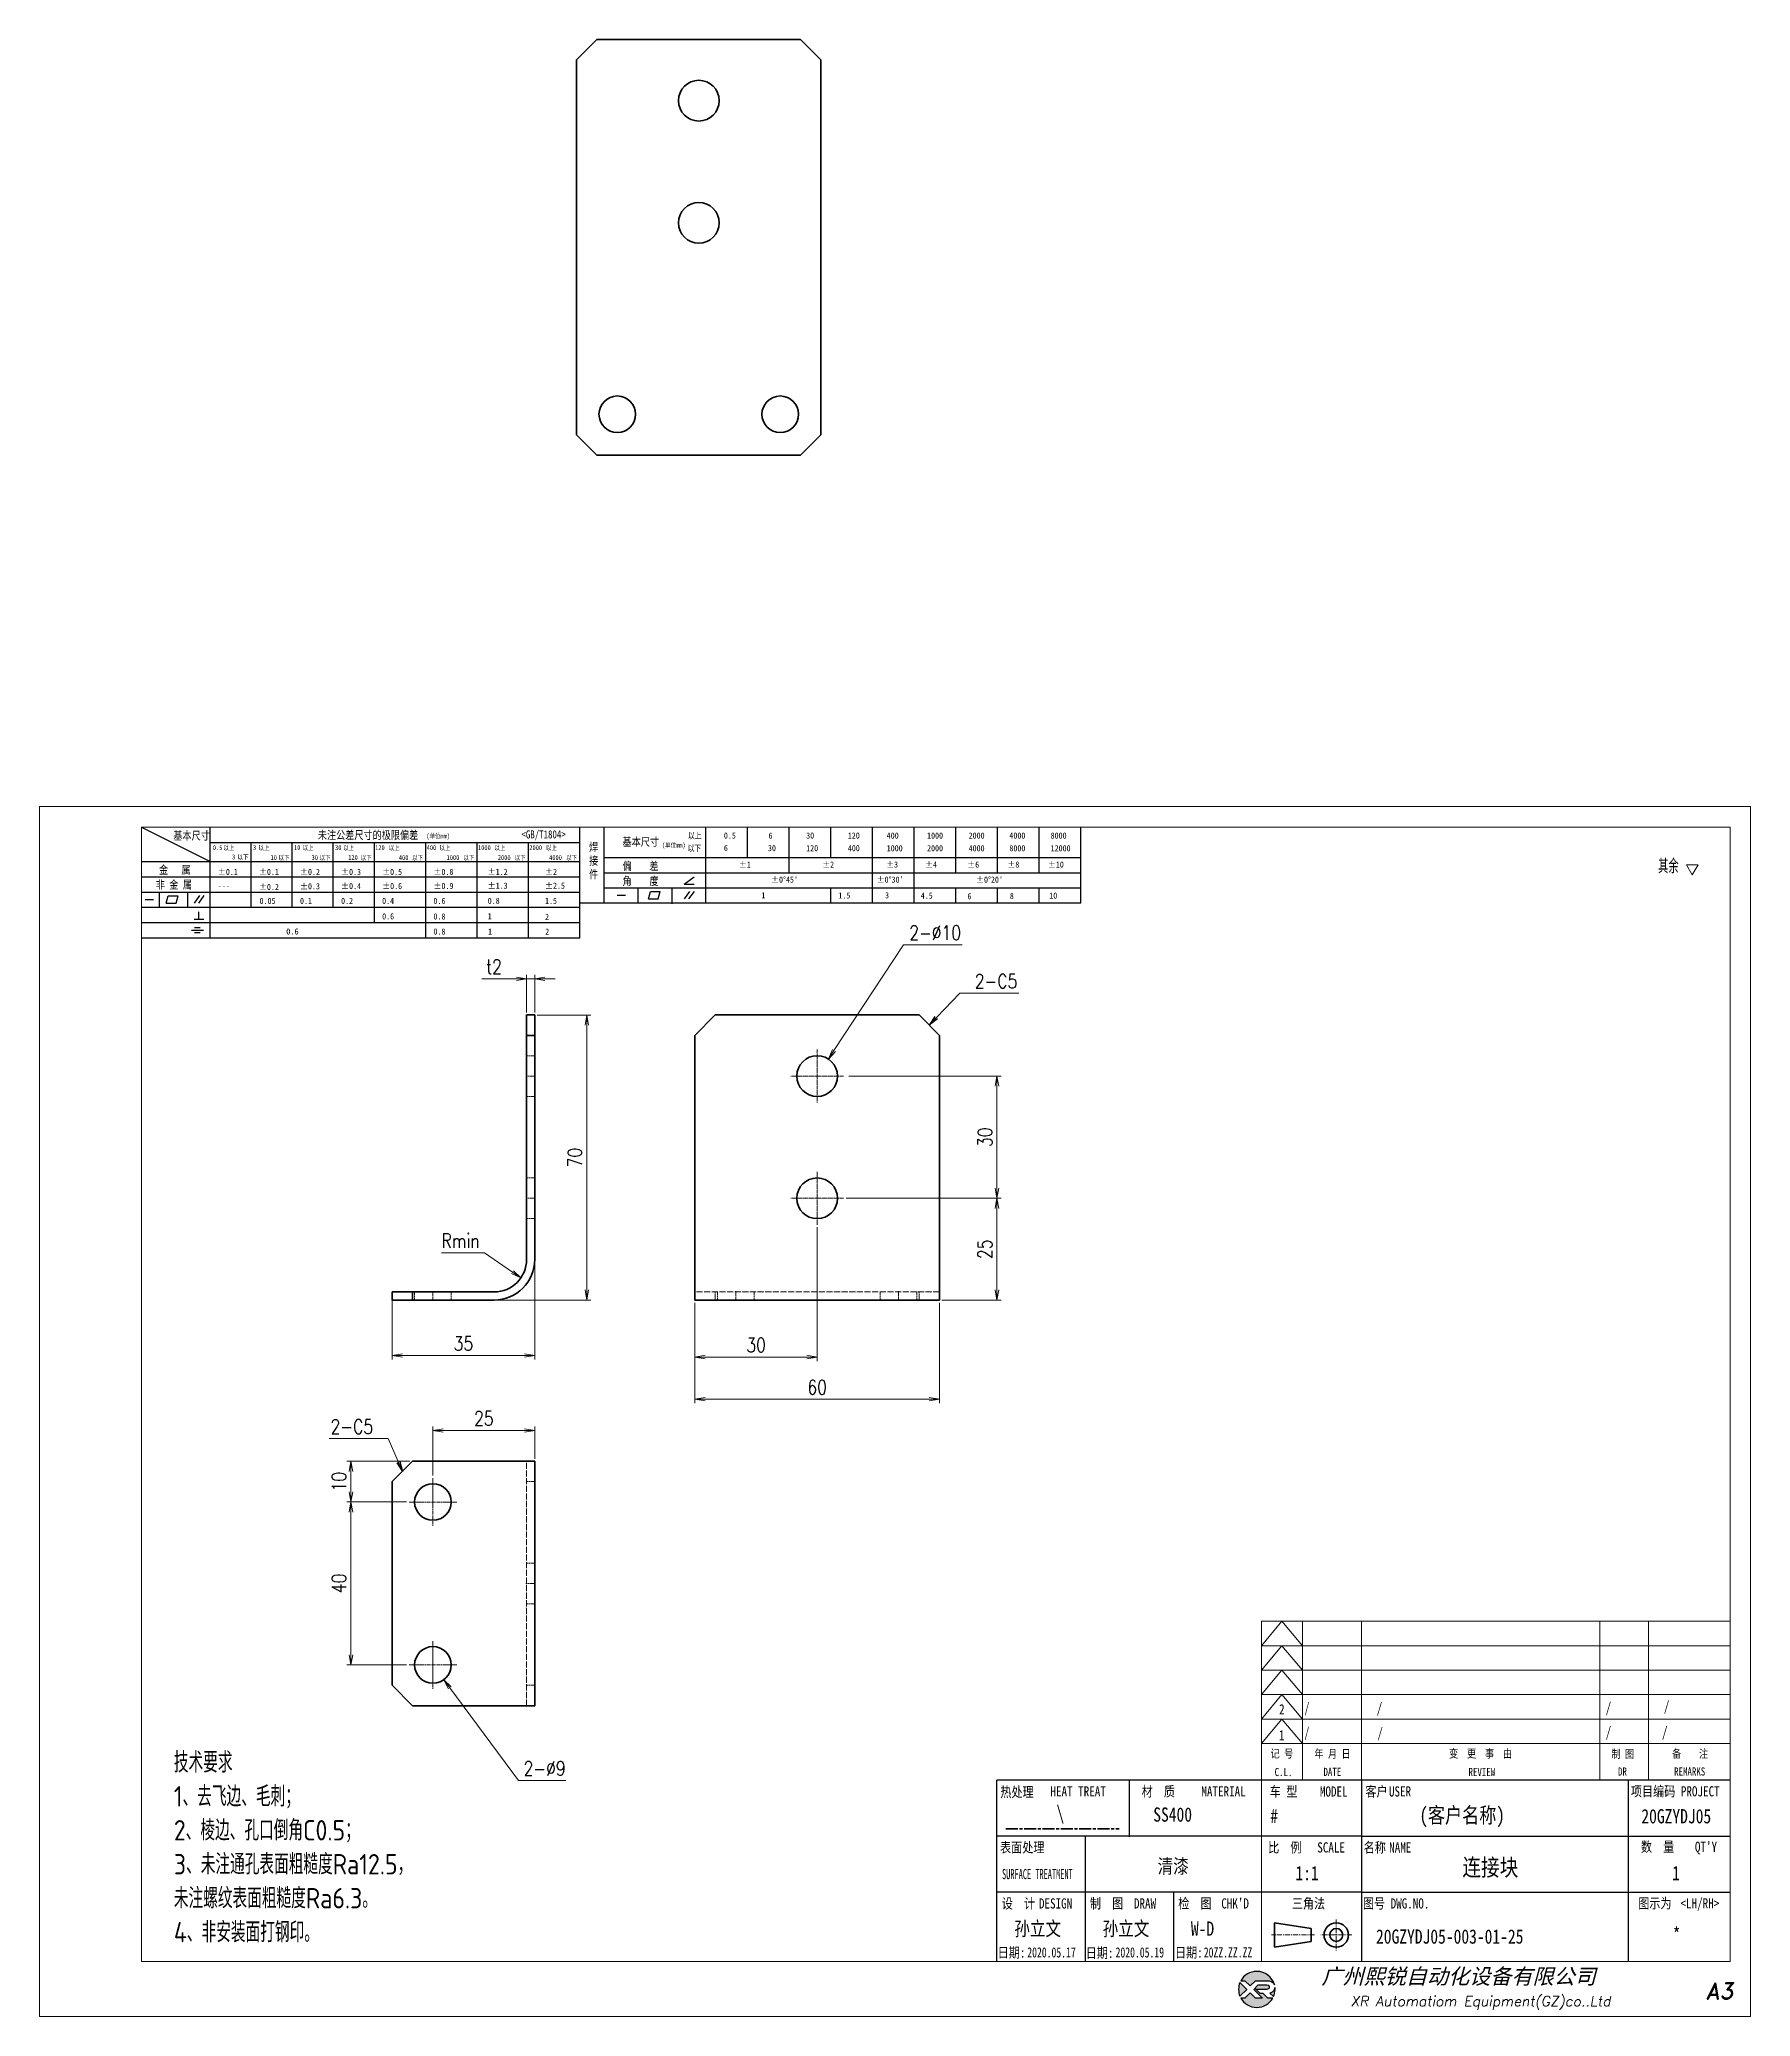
# Model space of a CAD drawing. Header units: millimetres. Extents: x 1333 to 162816, y -59063 to -5704.
# Drawn here: x 94973.9 to 95393.9, y -38241.6 to -37756.3 of the extents above; entities that cross this region are included whole.
import ezdxf
from ezdxf.enums import TextEntityAlignment as Align

# ---------------------------------------------------------------- set-up
doc = ezdxf.new("R2010")
doc.units = ezdxf.units.MM
doc.header["$LTSCALE"] = 0.5
for name, pattern in [('AM_ISO02W050x2', [3.75, 3, -0.75]), ('AM_ISO08W050x2', [9, 6, -0.75, 1.5, -0.75]), ('CENTER', [2, 1.25, -0.25, 0.25, -0.25]), ('DOT2', [0.125, 0, -0.125])]:
    doc.linetypes.add(name, pattern=pattern)
for name, color, linetype in [('DIM', 3, 'Continuous'), ('layer 1', 7, 'Continuous'), ('图\\M+19E79\\M+195B6\\M+18E9A', 7, 'Continuous'), ('图号', 7, 'Continuous'), ('图名', 7, 'Continuous'), ('数量', 7, 'Continuous'), ('材质', 7, 'Continuous'), ('表面处理', 7, 'Continuous'), ('车型', 7, 'Continuous')]:
    doc.layers.add(name, color=color, linetype=linetype)
for name, color, linetype, lineweight in [('中心线', 2, 'AM_ISO08W050x2', 18), ('图框', 7, 'Continuous', 18), ('标注线', 3, 'Continuous', 18), ('热处理', 7, 'Continuous', 20), ('粗实线', 7, 'Continuous', 35), ('粗点划线', 6, 'AM_ISO08W050x2', 35), ('虚线', 1, 'AM_ISO02W050x2', 18)]:
    doc.layers.add(name, color=color, linetype=linetype, lineweight=lineweight)
doc.layers.add('打印', color=7, linetype='Continuous', lineweight=15, plot=False)
doc.layers.add('打印-禁用', color=7, linetype='Continuous', lineweight=15, plot=False)
doc.styles.add('DIM', font='romans.shx', dxfattribs={"width": 0.8, "bigfont": 'bigfont.shx'})
doc.styles.get("Standard").update_dxf_attribs({"font": 'simplex.shx'})
doc.styles.add('STYLE1', font='')
doc.styles.add('国标', font='simfang.ttf', dxfattribs={"width": 0.8})
doc.styles.add('机械长仿宋', font='gbenor.shx', dxfattribs={"height": 1, "bigfont": 'gbcbig.shx'})
doc.styles.add('标题\\M+18E9A', font='romand.shx', dxfattribs={"oblique": 10, "bigfont": 'bigfont.shx'})
doc.styles.get('STYLE1').set_extended_font_data('SimSun')
doc.dimstyles.new('XR 1-1', dxfattribs={"dimtxt": 3.5, "dimasz": 2.5, "dimexe": 1, "dimexo": 0.625, "dimgap": 1.2, "dimtad": 1, "dimtoh": 1, "dimdsep": 46, "dimtxsty": 'DIM', "dimblk": 'OPEN', "dimcen": 0, "dimclrd": 8, "dimclre": 8, "dimclrt": 2, "dimazin": 2, "dimtfac": 0.5, "dimtmove": 0, "dimatfit": 3, "dimldrblk": 'OPEN', "dimfxl": 0, "dimtolj": 2, "dimlwd": 18, "dimlwe": 18, "dimarcsym": 0})
doc.dimstyles.new('XR 1-1$0', dxfattribs={"dimtxt": 3.5, "dimasz": 2.5, "dimexe": 1, "dimexo": 0.625, "dimgap": 1.2, "dimtad": 1, "dimzin": 9, "dimdsep": 46, "dimtxsty": 'DIM', "dimblk": 'OPEN', "dimcen": 0, "dimclrd": 8, "dimclre": 8, "dimclrt": 2, "dimazin": 2, "dimtfac": 0.5, "dimtmove": 0, "dimatfit": 3, "dimldrblk": 'OPEN', "dimfxl": 0, "dimtolj": 2, "dimlwd": 18, "dimlwe": 18, "dimarcsym": 0})
doc.dimstyles.new('XR 1-1$3', dxfattribs={"dimtxt": 3.5, "dimasz": 2.5, "dimexe": 1, "dimexo": 0.625, "dimgap": 1.2, "dimtad": 1, "dimtoh": 1, "dimdsep": 46, "dimtxsty": 'DIM', "dimblk": 'OPEN', "dimcen": 0, "dimclrd": 8, "dimclre": 8, "dimclrt": 2, "dimazin": 2, "dimtfac": 0.5, "dimtofl": 0, "dimtmove": 0, "dimatfit": 3, "dimldrblk": 'OPEN', "dimfxl": 0, "dimtolj": 2, "dimlwd": 18, "dimlwe": 18, "dimarcsym": 0})
doc.dimstyles.new('XR 1-1$4', dxfattribs={"dimtxt": 3.5, "dimasz": 2.5, "dimexe": 1, "dimexo": 0.625, "dimgap": 1.2, "dimtad": 1, "dimtoh": 1, "dimdsep": 46, "dimtxsty": 'DIM', "dimblk": 'OPEN', "dimcen": 0, "dimclrd": 8, "dimclre": 8, "dimclrt": 2, "dimazin": 2, "dimtfac": 0.5, "dimtofl": 0, "dimtmove": 0, "dimatfit": 3, "dimldrblk": 'OPEN', "dimfxl": 0, "dimtolj": 2, "dimlwd": 18, "dimlwe": 18, "dimarcsym": 0})

msp = doc.modelspace()

# ---------------------------------------------------------------- texts
at = {"layer": '图\\M+19E79\\M+195B6\\M+18E9A', "color": 3, "style": '国标'}
for s, height, width, p in [('2', 2.5, 0.8, (95278.172, -38167.431)), ('/', 2.5, 0.705904, (95284.405, -38167.115)), ('/', 2.5, 0.8, (95302.14, -38167.115)), ('/', 2.5, 0.8, (95358.345, -38167.016)), ('/', 2.5, 0.8, (95372.64, -38166.645)), ('1', 2.5, 0.8, (95278.162, -38173.791)), ('/', 2.5, 0.705904, (95284.405, -38173.115)), ('/', 2.5, 0.8, (95302.312, -38173.2)), ('/', 2.5, 0.8, (95358.345, -38173.016)), ('/', 2.5, 0.8, (95372.176, -38173.005)), ('    (客户名称)', 3.85, 0.8, (95304.24, -38194.106)), ('20GZYDJ05', 3.5, 0.8, (95367.112, -38194.177)), ('1:1', 3.5, 0.8, (95282.195, -38208.154)), ('孙立文', 3.5, 0.8, (95213.193, -38221.77)), ('孙立文', 3.5, 0.8, (95234.873, -38221.77)), ('W-D', 3.5, 0.8, (95256.533, -38221.77)), ('2020.05.17', 2.5, 0.7, (95216.358, -38227.107)), ('2020.05.19', 2.5, 0.7, (95238.038, -38227.107)), ('20ZZ.ZZ.ZZ', 2.5, 0.7, (95259.698, -38227.107))]:
    msp.add_text(s, height=height, dxfattribs=dict(at, width=width)).set_placement(p)
at = {"layer": '图\\M+19E79\\M+195B6\\M+18E9A', "color": 3, "style": '国标', "width": 0.8}
msp.add_text('*', height=3.5, dxfattribs=at).set_placement((95375.766, -38223.171), align=Align.CENTER)
at = {"layer": '图号', "color": 3, "style": '国标', "width": 0.8}
msp.add_text('20GZYDJ05-003-01-25', height=3.5, dxfattribs=at).set_placement((95301.974, -38223.714))
at = {"layer": '图名', "color": 3, "style": '国标', "width": 0.8}
msp.add_text('连接块', height=4.2, dxfattribs=at).set_placement((95330.047, -38207.073), align=Align.CENTER)
at = {"layer": '数量', "color": 3, "style": '国标', "width": 0.8}
msp.add_text('1', height=3.5, dxfattribs=at).set_placement((95375.613, -38208.139), align=Align.CENTER)
at = {"layer": '材质', "color": 3, "style": '国标', "width": 0.8}
msp.add_text('SS400', height=3.5, dxfattribs=at).set_placement((95252.053, -38193.767), align=Align.CENTER)
at = {"layer": '标注线', "color": 2, "char_height": 3.5, "style": 'DIM'}
for insert, attachment_point in [((95203.476, -37989.179), 7), ((95055.771, -38098.531), 9)]:
    msp.add_mtext('2-C5', dxfattribs=dict(at, insert=insert, attachment_point=attachment_point))
at = {"layer": '标注线', "color": 2, "insert": (95006.869, -38223.419), "char_height": 5, "width": 114.82461, "attachment_point": 7, "style": '机械长仿宋'}
msp.add_mtext('\\A2;技术要求\\P1、去飞边、毛刺；\\P2、棱边、孔口倒角C0.5；\\P3、未注通孔表面粗糙度Ra12.5，\\P未注螺纹表面粗糙度Ra6.3。\\P4、非安装面打钢印。', dxfattribs=at)
at = {"layer": '热处理', "color": 3, "style": '国标', "width": 0.8}
msp.add_text('\\', height=3.5, dxfattribs=at).set_placement((95224.474, -38193.391), align=Align.CENTER)
at = {"layer": '表面处理', "color": 3, "style": '国标', "width": 0.8}
msp.add_text('清漆', height=3.5, dxfattribs=at).set_placement((95252.195, -38206.444), align=Align.CENTER)
at = {"layer": '车型', "color": 3, "style": '国标', "width": 0.8}
msp.add_text('#', height=3.5, dxfattribs=at).set_placement((95276, -38194.091))

# ---------------------------------------------------------------- blocks, each defined once
blk = doc.blocks.new('XR')
at = {"true_color": 0xfc8000}
h = blk.add_hatch(color=30, dxfattribs=at)
h.set_gradient(color1=(252, 128, 0), rotation=240, one_color=1, tint=1, name='INVCURVED')
edge = h.paths.add_edge_path()
edge.add_spline(control_points=[(-434.18, -5928.47), (-433.9, -5928.74), (-433.63, -5929.01), (-433.63, -5929.01), (-433.63, -5929.01), (-433.63, -5929.01), (-433.36, -5928.74), (-433.09, -5928.47)], knot_values=[0.5625, 0.5625, 0.5625, 0.5625, 0.625, 0.625, 0.625, 0.625, 0.6875, 0.6875, 0.6875, 0.6875], degree=3, periodic=0)
edge.add_spline(control_points=[(-433.09, -5928.47), (-432.82, -5928.2), (-432.54, -5927.93), (-432.54, -5927.93), (-432.54, -5927.93), (-432.54, -5927.93), (-432.04, -5927.93), (-431.53, -5927.93)], knot_values=[0.4375, 0.4375, 0.4375, 0.4375, 0.5, 0.5, 0.5, 0.5, 0.5625, 0.5625, 0.5625, 0.5625], degree=3, periodic=0)
edge.add_spline(control_points=[(-431.53, -5927.93), (-431.03, -5927.93), (-430.52, -5927.93), (-430.52, -5927.93), (-430.52, -5927.93), (-430, -5927.93), (-429.43, -5927.96), (-429.01, -5928.33)], knot_values=[0.25, 0.25, 0.25, 0.25, 0.3125, 0.3125, 0.3125, 0.3125, 0.4375, 0.4375, 0.4375, 0.4375], degree=3, periodic=0)
edge.add_spline(control_points=[(-429.01, -5928.33), (-428.88, -5928.44), (-428.78, -5928.59), (-428.71, -5928.75)], knot_values=[0.125, 0.125, 0.125, 0.125, 0.25, 0.25, 0.25, 0.25], degree=3, periodic=0)
edge.add_spline(control_points=[(-428.71, -5928.75), (-429.13, -5927.18), (-430.58, -5926.02), (-432.31, -5926.02)], knot_values=[0, 0, 0, 0, 0.125, 0.125, 0.125, 0.125], degree=3, periodic=0)
edge.add_spline(control_points=[(-432.31, -5926.02), (-433.72, -5926.02), (-434.94, -5926.79), (-435.58, -5927.93)], knot_values=[0.875, 0.875, 0.875, 0.875, 1, 1, 1, 1], degree=3, periodic=0)
edge.add_spline(control_points=[(-435.58, -5927.93), (-435.58, -5927.93), (-434.72, -5927.93), (-434.72, -5927.93), (-434.72, -5927.93), (-434.72, -5927.93), (-434.45, -5928.2), (-434.18, -5928.47)], knot_values=[0.6875, 0.6875, 0.6875, 0.6875, 0.8125, 0.8125, 0.8125, 0.8125, 0.875, 0.875, 0.875, 0.875], degree=3, periodic=0)
edge = h.paths.add_edge_path()
edge.add_spline(control_points=[(-434.79, -5929.26), (-435.04, -5929.02), (-435.34, -5928.72), (-435.54, -5928.53)], knot_values=[0.562504, 0.562504, 0.562504, 0.562504, 0.656252, 0.656252, 0.656252, 0.656252], degree=3, periodic=0)
edge.add_spline(control_points=[(-435.54, -5928.53), (-435.67, -5928.4), (-435.76, -5928.31), (-435.76, -5928.31), (-435.76, -5928.31), (-435.94, -5928.74), (-436.03, -5929.21), (-436.03, -5929.71)], knot_values=[0.25, 0.25, 0.25, 0.25, 0.312504, 0.312504, 0.312504, 0.312504, 0.562504, 0.562504, 0.562504, 0.562504], degree=3, periodic=0)
edge.add_spline(control_points=[(-436.03, -5929.71), (-436.03, -5930.2), (-435.94, -5930.67), (-435.76, -5931.1), (-435.76, -5931.1), (-435.4, -5930.75), (-435.05, -5930.4)], knot_values=[0.874998, 0.874998, 0.874998, 0.874998, 1.124998, 1.124998, 1.124998, 1.25, 1.25, 1.25, 1.25], degree=3, periodic=0)
edge.add_spline(control_points=[(-435.05, -5930.4), (-434.7, -5930.05), (-434.34, -5929.71), (-434.34, -5929.71), (-434.34, -5929.71), (-434.34, -5929.71), (-434.34, -5929.71), (-434.34, -5929.71)], knot_values=[0.749878, 0.749878, 0.749878, 0.749878, 0.874875, 0.874875, 0.874875, 0.874875, 0.874998, 0.874998, 0.874998, 0.874998], degree=3, periodic=0)
edge.add_spline(control_points=[(-434.34, -5929.71), (-434.34, -5929.71), (-434.34, -5929.71), (-434.34, -5929.71)], knot_values=[0.749634, 0.749634, 0.749634, 0.749634, 0.749817, 0.749817, 0.749817, 0.749817], degree=3, periodic=0)
edge.add_spline(control_points=[(-434.35, -5929.7), (-434.35, -5929.7), (-434.35, -5929.7), (-434.35, -5929.7)], knot_values=[0.738281, 0.738281, 0.738281, 0.738281, 0.742188, 0.742188, 0.742188, 0.742188], degree=3, periodic=0)
edge.add_spline(control_points=[(-434.35, -5929.7), (-434.36, -5929.69), (-434.37, -5929.68), (-434.38, -5929.67)], knot_values=[0.726563, 0.726563, 0.726563, 0.726563, 0.738281, 0.738281, 0.738281, 0.738281], degree=3, periodic=0)
edge.add_spline(control_points=[(-434.38, -5929.67), (-434.38, -5929.66), (-434.39, -5929.65), (-434.4, -5929.65)], knot_values=[0.718751, 0.718751, 0.718751, 0.718751, 0.726563, 0.726563, 0.726563, 0.726563], degree=3, periodic=0)
edge.add_spline(control_points=[(-434.4, -5929.65), (-434.42, -5929.63), (-434.45, -5929.6), (-434.47, -5929.58)], knot_values=[0.703126, 0.703126, 0.703126, 0.703126, 0.718751, 0.718751, 0.718751, 0.718751], degree=3, periodic=0)
edge.add_spline(control_points=[(-434.47, -5929.58), (-434.5, -5929.55), (-434.53, -5929.52), (-434.56, -5929.49)], knot_values=[0.687501, 0.687501, 0.687501, 0.687501, 0.703126, 0.703126, 0.703126, 0.703126], degree=3, periodic=0)
edge.add_spline(control_points=[(-434.56, -5929.49), (-434.63, -5929.42), (-434.71, -5929.35), (-434.79, -5929.26)], knot_values=[0.656252, 0.656252, 0.656252, 0.656252, 0.687501, 0.687501, 0.687501, 0.687501], degree=3, periodic=0)
at = {"true_color": 0x0348ff}
h = blk.add_hatch(color=160, dxfattribs=at)
h.set_gradient(color1=(3, 72, 255), color2=(0, 41, 153), one_color=1, tint=0.3, name='HEMISPHERICAL')
edge = h.paths.add_edge_path()
edge.add_spline(control_points=[(-432.54, -5929.67), (-432.26, -5929.95), (-431.94, -5930.23), (-431.66, -5930.51), (-431.66, -5930.51), (-431.66, -5930.51), (-431.66, -5930.51), (-431.66, -5930.51)], knot_values=[0.736842, 0.736842, 0.736842, 0.736842, 0.789474, 0.789474, 0.789474, 0.789474, 0.802633, 0.802633, 0.802633, 0.802633], degree=3, periodic=0)
edge.add_spline(control_points=[(-431.66, -5930.51), (-431.65, -5930.51), (-431.65, -5930.52), (-431.65, -5930.52)], knot_values=[0.802633, 0.802633, 0.802633, 0.802633, 0.815791, 0.815791, 0.815791, 0.815791], degree=3, periodic=0)
edge.add_spline(control_points=[(-431.65, -5930.52), (-431.64, -5930.53), (-431.64, -5930.53), (-431.64, -5930.53)], knot_values=[0.815791, 0.815791, 0.815791, 0.815791, 0.82237, 0.82237, 0.82237, 0.82237], degree=3, periodic=0)
edge.add_spline(control_points=[(-431.64, -5930.53), (-431.64, -5930.53), (-431.64, -5930.53), (-431.63, -5930.54)], knot_values=[0.82237, 0.82237, 0.82237, 0.82237, 0.828949, 0.828949, 0.828949, 0.828949], degree=3, periodic=0)
edge.add_spline(control_points=[(-431.63, -5930.54), (-431.63, -5930.54), (-431.63, -5930.54), (-431.63, -5930.54), (-431.63, -5930.54), (-431.63, -5930.54), (-431.59, -5930.54), (-431.52, -5930.54)], knot_values=[0.841901, 0.841901, 0.841901, 0.841901, 0.842105, 0.842105, 0.842105, 0.842105, 0.855264, 0.855264, 0.855264, 0.855264], degree=3, periodic=0)
edge.add_spline(control_points=[(-431.52, -5930.54), (-431.46, -5930.54), (-431.38, -5930.54), (-431.3, -5930.54)], knot_values=[0.855264, 0.855264, 0.855264, 0.855264, 0.868422, 0.868422, 0.868422, 0.868422], degree=3, periodic=0)
edge.add_spline(control_points=[(-431.3, -5930.54), (-431.26, -5930.54), (-431.22, -5930.54), (-431.18, -5930.54)], knot_values=[0.868422, 0.868422, 0.868422, 0.868422, 0.875, 0.875, 0.875, 0.875], degree=3, periodic=0)
edge.add_spline(control_points=[(-431.18, -5930.54), (-431.14, -5930.54), (-431.1, -5930.54), (-431.07, -5930.54)], knot_values=[0.875, 0.875, 0.875, 0.875, 0.881579, 0.881579, 0.881579, 0.881579], degree=3, periodic=0)
edge.add_spline(control_points=[(-431.07, -5930.54), (-431.05, -5930.54), (-431.04, -5930.54), (-431.03, -5930.54)], knot_values=[0.881579, 0.881579, 0.881579, 0.881579, 0.884869, 0.884869, 0.884869, 0.884869], degree=3, periodic=0)
edge.add_spline(control_points=[(-431.03, -5930.54), (-431.02, -5930.54), (-431, -5930.54), (-431, -5930.54)], knot_values=[0.884869, 0.884869, 0.884869, 0.884869, 0.888158, 0.888158, 0.888158, 0.888158], degree=3, periodic=0)
edge.add_spline(control_points=[(-431, -5930.54), (-430.99, -5930.54), (-430.99, -5930.54), (-430.98, -5930.54)], knot_values=[0.888158, 0.888158, 0.888158, 0.888158, 0.889803, 0.889803, 0.889803, 0.889803], degree=3, periodic=0)
edge.add_spline(control_points=[(-430.98, -5930.54), (-430.98, -5930.54), (-430.98, -5930.54), (-430.97, -5930.54)], knot_values=[0.889803, 0.889803, 0.889803, 0.889803, 0.891447, 0.891447, 0.891447, 0.891447], degree=3, periodic=0)
edge.add_spline(control_points=[(-430.97, -5930.54), (-430.97, -5930.54), (-430.97, -5930.54), (-430.97, -5930.54)], knot_values=[0.891447, 0.891447, 0.891447, 0.891447, 0.89227, 0.89227, 0.89227, 0.89227], degree=3, periodic=0)
edge.add_spline(control_points=[(-430.97, -5930.54), (-430.97, -5930.54), (-430.97, -5930.54), (-430.97, -5930.54)], knot_values=[0.89227, 0.89227, 0.89227, 0.89227, 0.893092, 0.893092, 0.893092, 0.893092], degree=3, periodic=0)
edge.add_spline(control_points=[(-430.97, -5930.54), (-430.97, -5930.54), (-430.97, -5930.54), (-430.97, -5930.54)], knot_values=[0.893092, 0.893092, 0.893092, 0.893092, 0.893503, 0.893503, 0.893503, 0.893503], degree=3, periodic=0)
edge.add_spline(control_points=[(-430.97, -5930.54), (-430.97, -5930.54), (-430.97, -5930.54), (-430.97, -5930.54)], knot_values=[0.893503, 0.893503, 0.893503, 0.893503, 0.893914, 0.893914, 0.893914, 0.893914], degree=3, periodic=0)
edge.add_spline(control_points=[(-430.97, -5930.54), (-430.97, -5930.54), (-430.97, -5930.54), (-430.97, -5930.54)], knot_values=[0.893914, 0.893914, 0.893914, 0.893914, 0.89412, 0.89412, 0.89412, 0.89412], degree=3, periodic=0)
edge.add_spline(control_points=[(-430.97, -5930.54), (-430.97, -5930.54), (-430.97, -5930.54), (-430.97, -5930.54)], knot_values=[0.89412, 0.89412, 0.89412, 0.89412, 0.894326, 0.894326, 0.894326, 0.894326], degree=3, periodic=0)
edge.add_spline(control_points=[(-430.97, -5930.54), (-430.97, -5930.54), (-430.97, -5930.54), (-430.97, -5930.54)], knot_values=[0.894428, 0.894428, 0.894428, 0.894428, 0.894531, 0.894531, 0.894531, 0.894531], degree=3, periodic=0)
edge.add_spline(control_points=[(-430.97, -5930.54), (-430.97, -5930.54), (-430.97, -5930.54), (-430.97, -5930.54)], knot_values=[0.894531, 0.894531, 0.894531, 0.894531, 0.894583, 0.894583, 0.894583, 0.894583], degree=3, periodic=0)
edge.add_spline(control_points=[(-430.97, -5930.54), (-430.97, -5930.54), (-430.97, -5930.54), (-430.97, -5930.54), (-430.97, -5930.54), (-430.97, -5930.54), (-430.73, -5930.78), (-430.49, -5931.01)], knot_values=[0.894685, 0.894685, 0.894685, 0.894685, 0.894737, 0.894737, 0.894737, 0.894737, 0.921052, 0.921052, 0.921052, 0.921052], degree=3, periodic=0)
edge.add_spline(control_points=[(-430.49, -5931.01), (-430.26, -5931.24), (-430.02, -5931.48), (-430.02, -5931.48)], knot_values=[0.921052, 0.921052, 0.921052, 0.921052, 0.947368, 0.947368, 0.947368, 0.947368], degree=3, periodic=0)
edge.add_spline(control_points=[(-430.02, -5931.48), (-430.02, -5931.48), (-430.02, -5931.48), (-430.02, -5931.48)], knot_values=[0.947522, 0.947522, 0.947522, 0.947522, 0.947573, 0.947573, 0.947573, 0.947573], degree=3, periodic=0)
edge.add_spline(control_points=[(-430.02, -5931.48), (-430.02, -5931.48), (-430.02, -5931.48), (-430.02, -5931.48)], knot_values=[0.947573, 0.947573, 0.947573, 0.947573, 0.947676, 0.947676, 0.947676, 0.947676], degree=3, periodic=0)
edge.add_spline(control_points=[(-430.02, -5931.48), (-430.02, -5931.48), (-430.02, -5931.48), (-430.02, -5931.48)], knot_values=[0.947676, 0.947676, 0.947676, 0.947676, 0.947779, 0.947779, 0.947779, 0.947779], degree=3, periodic=0)
edge.add_spline(control_points=[(-430.02, -5931.48), (-430.02, -5931.48), (-430.02, -5931.48), (-430.02, -5931.48)], knot_values=[0.947779, 0.947779, 0.947779, 0.947779, 0.947984, 0.947984, 0.947984, 0.947984], degree=3, periodic=0)
edge.add_spline(control_points=[(-430.02, -5931.48), (-430.02, -5931.48), (-430.02, -5931.48), (-430.02, -5931.48)], knot_values=[0.947984, 0.947984, 0.947984, 0.947984, 0.94819, 0.94819, 0.94819, 0.94819], degree=3, periodic=0)
edge.add_spline(control_points=[(-430.02, -5931.48), (-430.02, -5931.48), (-430.02, -5931.48), (-430.02, -5931.48)], knot_values=[0.94819, 0.94819, 0.94819, 0.94819, 0.948601, 0.948601, 0.948601, 0.948601], degree=3, periodic=0)
edge.add_spline(control_points=[(-430.02, -5931.48), (-430.02, -5931.48), (-430.02, -5931.48), (-430.02, -5931.48)], knot_values=[0.948601, 0.948601, 0.948601, 0.948601, 0.949012, 0.949012, 0.949012, 0.949012], degree=3, periodic=0)
edge.add_spline(control_points=[(-430.02, -5931.48), (-430.02, -5931.48), (-430.01, -5931.48), (-430.01, -5931.48)], knot_values=[0.949012, 0.949012, 0.949012, 0.949012, 0.949834, 0.949834, 0.949834, 0.949834], degree=3, periodic=0)
edge.add_spline(control_points=[(-430.01, -5931.48), (-430.01, -5931.48), (-430.01, -5931.48), (-430.01, -5931.48)], knot_values=[0.949834, 0.949834, 0.949834, 0.949834, 0.950657, 0.950657, 0.950657, 0.950657], degree=3, periodic=0)
edge.add_spline(control_points=[(-430.01, -5931.48), (-430.01, -5931.48), (-430, -5931.48), (-430, -5931.48)], knot_values=[0.950657, 0.950657, 0.950657, 0.950657, 0.952301, 0.952301, 0.952301, 0.952301], degree=3, periodic=0)
edge.add_spline(control_points=[(-430, -5931.48), (-429.99, -5931.48), (-429.98, -5931.48), (-429.98, -5931.48)], knot_values=[0.952301, 0.952301, 0.952301, 0.952301, 0.953946, 0.953946, 0.953946, 0.953946], degree=3, periodic=0)
edge.add_spline(control_points=[(-429.98, -5931.48), (-429.96, -5931.48), (-429.95, -5931.48), (-429.93, -5931.48)], knot_values=[0.953946, 0.953946, 0.953946, 0.953946, 0.957236, 0.957236, 0.957236, 0.957236], degree=3, periodic=0)
edge.add_spline(control_points=[(-429.93, -5931.48), (-429.91, -5931.48), (-429.89, -5931.48), (-429.87, -5931.48)], knot_values=[0.957236, 0.957236, 0.957236, 0.957236, 0.960525, 0.960525, 0.960525, 0.960525], degree=3, periodic=0)
edge.add_spline(control_points=[(-429.87, -5931.48), (-429.82, -5931.48), (-429.77, -5931.48), (-429.71, -5931.48)], knot_values=[0.960525, 0.960525, 0.960525, 0.960525, 0.967104, 0.967104, 0.967104, 0.967104], degree=3, periodic=0)
edge.add_spline(control_points=[(-429.71, -5931.48), (-429.65, -5931.48), (-429.59, -5931.48), (-429.53, -5931.48)], knot_values=[0.967104, 0.967104, 0.967104, 0.967104, 0.973683, 0.973683, 0.973683, 0.973683], degree=3, periodic=0)
edge.add_spline(control_points=[(-429.53, -5931.48), (-429.41, -5931.48), (-429.29, -5931.48), (-429.19, -5931.48)], knot_values=[0.973683, 0.973683, 0.973683, 0.973683, 0.98684, 0.98684, 0.98684, 0.98684], degree=3, periodic=0)
edge.add_spline(control_points=[(-429.19, -5931.48), (-429.1, -5931.48), (-429.04, -5931.48), (-429.04, -5931.48), (-429.67, -5932.62), (-430.9, -5933.39), (-432.31, -5933.39)], knot_values=[0.98684, 0.98684, 0.98684, 0.98684, 1, 1, 1, 1.052632, 1.052632, 1.052632, 1.052632], degree=3, periodic=0)
edge.add_spline(control_points=[(-432.31, -5933.39), (-433.72, -5933.39), (-434.94, -5932.62), (-435.58, -5931.48), (-435.58, -5931.48), (-435.58, -5931.48), (-435.36, -5931.48), (-435.15, -5931.48)], knot_values=[0.052632, 0.052632, 0.052632, 0.052632, 0.105263, 0.105263, 0.105263, 0.105263, 0.131579, 0.131579, 0.131579, 0.131579], degree=3, periodic=0)
edge.add_spline(control_points=[(-435.15, -5931.48), (-434.93, -5931.48), (-434.72, -5931.48), (-434.72, -5931.48), (-434.72, -5931.48), (-434.72, -5931.48), (-434.45, -5931.21), (-434.18, -5930.94)], knot_values=[0.131579, 0.131579, 0.131579, 0.131579, 0.157895, 0.157895, 0.157895, 0.157895, 0.184211, 0.184211, 0.184211, 0.184211], degree=3, periodic=0)
edge.add_spline(control_points=[(-434.18, -5930.94), (-433.9, -5930.67), (-433.63, -5930.4), (-433.63, -5930.4), (-433.63, -5930.4), (-433.63, -5930.4), (-433.36, -5930.67), (-433.09, -5930.94)], knot_values=[0.184211, 0.184211, 0.184211, 0.184211, 0.210526, 0.210526, 0.210526, 0.210526, 0.236842, 0.236842, 0.236842, 0.236842], degree=3, periodic=0)
edge.add_spline(control_points=[(-433.09, -5930.94), (-432.82, -5931.21), (-432.54, -5931.48), (-432.54, -5931.48), (-432.54, -5931.48), (-432.54, -5931.48), (-432.19, -5931.48), (-431.83, -5931.48)], knot_values=[0.236842, 0.236842, 0.236842, 0.236842, 0.263158, 0.263158, 0.263158, 0.263158, 0.289474, 0.289474, 0.289474, 0.289474], degree=3, periodic=0)
edge.add_spline(control_points=[(-431.83, -5931.48), (-431.48, -5931.48), (-431.12, -5931.48), (-431.12, -5931.48), (-431.12, -5931.48), (-431.12, -5931.48), (-431.57, -5931.03), (-432.02, -5930.59)], knot_values=[0.289474, 0.289474, 0.289474, 0.289474, 0.315789, 0.315789, 0.315789, 0.315789, 0.342105, 0.342105, 0.342105, 0.342105], degree=3, periodic=0)
edge.add_spline(control_points=[(-432.02, -5930.59), (-432.47, -5930.15), (-432.92, -5929.71), (-432.92, -5929.71), (-432.92, -5929.71), (-432.92, -5929.71), (-432.71, -5929.5), (-432.5, -5929.29)], knot_values=[0.342105, 0.342105, 0.342105, 0.342105, 0.368421, 0.368421, 0.368421, 0.368421, 0.394737, 0.394737, 0.394737, 0.394737], degree=3, periodic=0)
edge.add_spline(control_points=[(-432.5, -5929.29), (-432.3, -5929.09), (-432.09, -5928.88), (-432.09, -5928.88)], knot_values=[0.394737, 0.394737, 0.394737, 0.394737, 0.421053, 0.421053, 0.421053, 0.421053], degree=3, periodic=0)
edge.add_spline(control_points=[(-432.09, -5928.88), (-432.09, -5928.88), (-432.06, -5928.86), (-432.06, -5928.86)], knot_values=[0.421053, 0.421053, 0.421053, 0.421053, 0.473684, 0.473684, 0.473684, 0.473684], degree=3, periodic=0)
edge.add_spline(control_points=[(-432.06, -5928.86), (-432.06, -5928.86), (-432.06, -5928.86), (-432.06, -5928.86), (-432.06, -5928.86), (-432.06, -5928.86), (-430.4, -5928.86), (-430.26, -5928.86)], knot_values=[0.473684, 0.473684, 0.473684, 0.473684, 0.473684, 0.473684, 0.473684, 0.473684, 0.526316, 0.526316, 0.526316, 0.526316], degree=3, periodic=0)
edge.add_spline(control_points=[(-430.26, -5928.86), (-429.54, -5928.86), (-429.62, -5929.4), (-429.83, -5929.55)], knot_values=[0.526316, 0.526316, 0.526316, 0.526316, 0.578947, 0.578947, 0.578947, 0.578947], degree=3, periodic=0)
edge.add_spline(control_points=[(-429.83, -5929.55), (-429.94, -5929.62), (-430.08, -5929.65), (-430.26, -5929.65), (-430.26, -5929.65), (-430.26, -5929.65), (-430.48, -5929.65), (-430.71, -5929.66)], knot_values=[0.578947, 0.578947, 0.578947, 0.578947, 0.631579, 0.631579, 0.631579, 0.631579, 0.657895, 0.657895, 0.657895, 0.657895], degree=3, periodic=0)
edge.add_spline(control_points=[(-430.71, -5929.66), (-430.93, -5929.66), (-431.15, -5929.67), (-431.15, -5929.67), (-431.15, -5929.67), (-431.15, -5929.67), (-432.54, -5929.67), (-432.54, -5929.67)], knot_values=[0.657895, 0.657895, 0.657895, 0.657895, 0.684211, 0.684211, 0.684211, 0.684211, 0.736842, 0.736842, 0.736842, 0.736842], degree=3, periodic=0)
edge = h.paths.add_edge_path()
edge.add_spline(control_points=[(-428.6, -5929.32), (-428.61, -5929.67), (-428.76, -5930), (-429.06, -5930.22)], knot_values=[0.8, 0.8, 0.8, 0.8, 1, 1, 1, 1], degree=3, periodic=0)
edge.add_spline(control_points=[(-429.06, -5930.22), (-429.22, -5930.34), (-429.41, -5930.43), (-429.61, -5930.48)], knot_values=[0.6, 0.6, 0.6, 0.6, 0.8, 0.8, 0.8, 0.8], degree=3, periodic=0)
edge.add_spline(control_points=[(-429.61, -5930.48), (-429.61, -5930.48), (-428.9, -5931.19), (-428.9, -5931.19), (-428.9, -5931.19), (-428.69, -5930.73), (-428.58, -5930.23), (-428.58, -5929.71)], knot_values=[0.2, 0.2, 0.2, 0.2, 0.4, 0.4, 0.4, 0.4, 0.6, 0.6, 0.6, 0.6], degree=3, periodic=0)
edge.add_spline(control_points=[(-428.58, -5929.71), (-428.58, -5929.58), (-428.59, -5929.45), (-428.6, -5929.32)], knot_values=[0, 0, 0, 0, 0.2, 0.2, 0.2, 0.2], degree=3, periodic=0)
at = {"layer": 'layer 1', "color": 30}
for points, knots in [([(-435.76, -5931.1), (-435.94, -5930.67), (-436.03, -5930.2), (-436.03, -5929.71), (-436.03, -5929.71), (-436.03, -5929.21), (-435.94, -5928.74), (-435.76, -5928.31), (-435.76, -5928.31), (-435.76, -5928.31), (-434.34, -5929.71), (-434.34, -5929.71), (-434.34, -5929.71), (-434.34, -5929.71), (-435.76, -5931.1), (-435.76, -5931.1)], [0, 0, 0, 0, 0.25, 0.25, 0.25, 0.25, 0.5, 0.5, 0.5, 0.5, 0.75, 0.75, 0.75, 0.75, 1, 1, 1, 1]), ([(-432.31, -5926.02), (-430.58, -5926.02), (-429.13, -5927.18), (-428.71, -5928.75), (-428.71, -5928.75), (-428.78, -5928.59), (-428.88, -5928.44), (-429.01, -5928.33), (-429.01, -5928.33), (-429.43, -5927.96), (-430, -5927.93), (-430.52, -5927.93), (-430.52, -5927.93), (-430.52, -5927.93), (-432.54, -5927.93), (-432.54, -5927.93), (-432.54, -5927.93), (-432.54, -5927.93), (-433.63, -5929.01), (-433.63, -5929.01), (-433.63, -5929.01), (-433.63, -5929.01), (-434.72, -5927.93), (-434.72, -5927.93), (-434.72, -5927.93), (-434.72, -5927.93), (-435.58, -5927.93), (-435.58, -5927.93), (-435.58, -5927.93), (-434.94, -5926.79), (-433.72, -5926.02), (-432.31, -5926.02)], [0, 0, 0, 0, 0.125, 0.125, 0.125, 0.125, 0.25, 0.25, 0.25, 0.25, 0.375, 0.375, 0.375, 0.375, 0.5, 0.5, 0.5, 0.5, 0.625, 0.625, 0.625, 0.625, 0.75, 0.75, 0.75, 0.75, 0.875, 0.875, 0.875, 0.875, 1, 1, 1, 1])]:
    blk.add_open_spline(points, degree=3, knots=knots, dxfattribs=at)
at = {"layer": 'layer 1', "color": 154}
for points, knots in [([(-429.04, -5931.48), (-429.67, -5932.62), (-430.9, -5933.39), (-432.31, -5933.39), (-432.31, -5933.39), (-433.72, -5933.39), (-434.94, -5932.62), (-435.58, -5931.48), (-435.58, -5931.48), (-435.58, -5931.48), (-434.72, -5931.48), (-434.72, -5931.48), (-434.72, -5931.48), (-434.72, -5931.48), (-433.63, -5930.4), (-433.63, -5930.4), (-433.63, -5930.4), (-433.63, -5930.4), (-432.54, -5931.48), (-432.54, -5931.48), (-432.54, -5931.48), (-432.54, -5931.48), (-431.12, -5931.48), (-431.12, -5931.48), (-431.12, -5931.48), (-431.12, -5931.48), (-432.92, -5929.71), (-432.92, -5929.71), (-432.92, -5929.71), (-432.92, -5929.71), (-432.09, -5928.88), (-432.09, -5928.88), (-432.09, -5928.88), (-432.09, -5928.88), (-432.06, -5928.86), (-432.06, -5928.86), (-432.06, -5928.86), (-432.06, -5928.86), (-430.4, -5928.86), (-430.26, -5928.86), (-430.26, -5928.86), (-429.54, -5928.86), (-429.62, -5929.4), (-429.83, -5929.55), (-429.83, -5929.55), (-429.94, -5929.62), (-430.08, -5929.65), (-430.26, -5929.65), (-430.26, -5929.65), (-430.26, -5929.65), (-431.15, -5929.67), (-431.15, -5929.67), (-431.15, -5929.67), (-431.15, -5929.67), (-432.54, -5929.67), (-432.54, -5929.67), (-432.54, -5929.67), (-432.26, -5929.95), (-431.94, -5930.23), (-431.66, -5930.51), (-431.66, -5930.51), (-431.66, -5930.51), (-431.63, -5930.54), (-431.63, -5930.54), (-431.63, -5930.54), (-431.63, -5930.54), (-430.97, -5930.54), (-430.97, -5930.54), (-430.97, -5930.54), (-430.97, -5930.54), (-430.02, -5931.48), (-430.02, -5931.48), (-430.02, -5931.48), (-430.02, -5931.48), (-429.04, -5931.48), (-429.04, -5931.48)], [0, 0, 0, 0, 0.052632, 0.052632, 0.052632, 0.052632, 0.105263, 0.105263, 0.105263, 0.105263, 0.157895, 0.157895, 0.157895, 0.157895, 0.210526, 0.210526, 0.210526, 0.210526, 0.263158, 0.263158, 0.263158, 0.263158, 0.315789, 0.315789, 0.315789, 0.315789, 0.368421, 0.368421, 0.368421, 0.368421, 0.421053, 0.421053, 0.421053, 0.421053, 0.473684, 0.473684, 0.473684, 0.473684, 0.526316, 0.526316, 0.526316, 0.526316, 0.578947, 0.578947, 0.578947, 0.578947, 0.631579, 0.631579, 0.631579, 0.631579, 0.684211, 0.684211, 0.684211, 0.684211, 0.736842, 0.736842, 0.736842, 0.736842, 0.789474, 0.789474, 0.789474, 0.789474, 0.842105, 0.842105, 0.842105, 0.842105, 0.894737, 0.894737, 0.894737, 0.894737, 0.947368, 0.947368, 0.947368, 0.947368, 1, 1, 1, 1]), ([(-428.6, -5929.32), (-428.59, -5929.45), (-428.58, -5929.58), (-428.58, -5929.71), (-428.58, -5929.71), (-428.58, -5930.23), (-428.69, -5930.73), (-428.9, -5931.19), (-428.9, -5931.19), (-428.9, -5931.19), (-429.61, -5930.48), (-429.61, -5930.48), (-429.61, -5930.48), (-429.41, -5930.43), (-429.22, -5930.34), (-429.06, -5930.22), (-429.06, -5930.22), (-428.76, -5930), (-428.61, -5929.67), (-428.6, -5929.32)], [0, 0, 0, 0, 0.2, 0.2, 0.2, 0.2, 0.4, 0.4, 0.4, 0.4, 0.6, 0.6, 0.6, 0.6, 0.8, 0.8, 0.8, 0.8, 1, 1, 1, 1])]:
    blk.add_open_spline(points, degree=3, knots=knots, dxfattribs=at)
blk = doc.blocks.new('GZDEH零件A3图框V01版')
at = {"layer": '中心线', "color": 1, "linetype": 'CENTER', "lineweight": 5, "ltscale": 2}
for p, q in [((3175.82, -1822.66), (3175.82, -1830.26)), ((3170.49, -1826.46), (3159.89, -1826.46)), ((3179.62, -1826.46), (3172.02, -1826.46))]:
    blk.add_line(p, q, dxfattribs=at)
at = {"layer": '图\\M+19E79\\M+195B6\\M+18E9A', "color": 9}
for p, q in [((2882.49, -1554.46), (2899.37, -1562.92)), ((2899.37, -1581.67), (2899.37, -1554.46)), ((2990.09, -1581.67), (2990.09, -1554.46)), ((2996.09, -1573.08), (2996.09, -1554.46)), ((3021.09, -1561.98), (3021.09, -1554.46)), ((3031.31, -1561.98), (3031.31, -1554.46)), ((3041.53, -1561.98), (3041.53, -1554.46)), ((3051.75, -1561.98), (3051.75, -1554.46)), ((3061.98, -1561.98), (3061.98, -1554.46)), ((3072.2, -1561.98), (3072.2, -1554.46)), ((3082.42, -1561.98), (3082.42, -1554.46)), ((3092.64, -1561.98), (3092.64, -1554.46)), ((3102.86, -1561.98), (3102.86, -1554.46)), ((3113.09, -1573.08), (3113.09, -1554.46)), ((2899.37, -1558.24), (2990.09, -1558.24)), ((2909.45, -1574.17), (2909.45, -1558.24)), ((2919.53, -1574.17), (2919.53, -1558.24)), ((2929.61, -1574.17), (2929.61, -1558.24)), ((2939.69, -1577.92), (2939.69, -1558.24)), ((2952.29, -1581.67), (2952.29, -1558.24)), ((2964.89, -1581.67), (2964.89, -1558.24)), ((2977.49, -1581.67), (2977.49, -1558.24)), ((2996.09, -1561.98), (3113.09, -1561.98)), ((3021.09, -1573.08), (3021.09, -1561.98)), ((3041.53, -1565.68), (3041.53, -1561.98)), ((3061.98, -1573.08), (3061.98, -1561.98)), ((3072.2, -1573.08), (3072.2, -1561.98)), ((3082.42, -1565.68), (3082.42, -1561.98)), ((3092.64, -1565.68), (3092.64, -1561.98)), ((3102.86, -1565.68), (3102.86, -1561.98)), ((2882.49, -1562.92), (2990.09, -1562.92)), ((2882.49, -1566.67), (2990.09, -1566.67)), ((2996.09, -1565.68), (3113.09, -1565.68)), ((3015.75, -1568.51), (3018.15, -1566.66)), ((2882.49, -1570.42), (2990.09, -1570.42)), ((2883.43, -1572.27), (2885.49, -1572.27)), ((2886.92, -1574.12), (2886.92, -1570.42)), ((2888.59, -1573.16), (2889.07, -1571.37)), ((2889.07, -1571.37), (2891.48, -1571.37)), ((2891, -1573.16), (2891.48, -1571.37)), ((2893.91, -1574.12), (2893.91, -1570.42)), ((2895.52, -1573.16), (2896.85, -1571.3)), ((2896.6, -1573.16), (2897.94, -1571.3)), ((2996.09, -1569.38), (3113.09, -1569.38)), ((2999.26, -1571.23), (3001.32, -1571.23)), ((3004.42, -1573.08), (3004.42, -1569.38)), ((3006.97, -1572.12), (3007.45, -1570.33)), ((3006.97, -1572.12), (3009.39, -1572.12)), ((3007.45, -1570.33), (3009.86, -1570.33)), ((3009.39, -1572.12), (3009.86, -1570.33)), ((3012.75, -1573.08), (3012.75, -1569.38)), ((3015.75, -1568.51), (3018.15, -1568.51)), ((3015.81, -1572.12), (3017.15, -1570.26)), ((3016.89, -1572.12), (3018.23, -1570.26)), ((3051.75, -1573.08), (3051.75, -1569.38)), ((3082.42, -1573.08), (3082.42, -1569.48)), ((3092.64, -1573.08), (3092.64, -1569.38)), ((3102.86, -1573.08), (3102.86, -1569.38)), ((2882.49, -1574.17), (2990.09, -1574.17)), ((2888.59, -1573.16), (2891, -1573.16)), ((2895.42, -1577.05), (2897.81, -1577.05)), ((2896.58, -1577.05), (2896.58, -1575.28)), ((2990.09, -1573.08), (3113.09, -1573.08)), ((3012.75, -1573.33), (3012.75, -1573.08)), ((2882.49, -1577.92), (2990.09, -1577.92)), ((2882.49, -1581.67), (2990.09, -1581.67)), ((2894.79, -1579.77), (2897.77, -1579.77)), ((2895.57, -1579.17), (2896.92, -1579.17)), ((2895.57, -1580.37), (2896.93, -1580.37)), ((3272.49, -1788.46), (3092.49, -1788.46)), ((3124.99, -1788.46), (3124.99, -1802.35)), ((3181.99, -1788.46), (3181.99, -1832.96)), ((3247.49, -1788.46), (3247.49, -1832.96)), ((3181.99, -1802.21), (3092.49, -1802.21)), ((3114.17, -1802.21), (3114.17, -1815.96)), ((3181.99, -1802.21), (3272.49, -1802.21)), ((3181.99, -1815.96), (3092.49, -1815.96)), ((3114.17, -1815.96), (3114.17, -1832.96)), ((3114.17, -1815.96), (3114.17, -1832.96)), ((3135.83, -1815.96), (3135.83, -1832.96)), ((3135.83, -1815.96), (3135.83, -1832.96)), ((3181.99, -1815.96), (3272.49, -1815.96))]:
    blk.add_line(p, q, dxfattribs=at)
at = {"layer": '图\\M+19E79\\M+195B6\\M+18E9A', "color": 7}
blk.add_line((3272.49, -1788.46), (3092.49, -1788.46), dxfattribs=at)
at = {"layer": '图\\M+19E79\\M+195B6\\M+18E9A', "color": 9, "linetype": 'Continuous'}
blk.add_line((3092.49, -1832.96), (3092.49, -1788.46), dxfattribs=at)
at = {"layer": '图框', "linetype": 'Continuous'}
for p, q in [((2882.49, -1554.46), (2882.49, -1832.96)), ((3272.49, -1554.46), (2882.49, -1554.46)), ((3272.49, -1832.96), (3272.49, -1554.46)), ((3157.49, -1749.46), (3272.49, -1749.46)), ((3157.49, -1832.96), (3157.49, -1749.46)), ((2882.49, -1832.96), (3272.49, -1832.96))]:
    blk.add_line(p, q, dxfattribs=at)
at = {"layer": '图框', "color": 9}
for p, q in [((3157.49, -1755.46), (3162.49, -1749.46)), ((3162.49, -1749.46), (3167.49, -1755.46)), ((3167.49, -1788.46), (3167.49, -1749.46)), ((3240.49, -1788.46), (3240.49, -1749.46)), ((3252.49, -1749.46), (3252.49, -1788.46)), ((3157.49, -1755.46), (3272.49, -1755.46)), ((3157.49, -1761.46), (3162.49, -1755.46)), ((3162.49, -1755.46), (3167.49, -1761.46)), ((3157.49, -1761.46), (3272.49, -1761.46)), ((3157.49, -1767.46), (3162.49, -1761.46)), ((3162.49, -1761.46), (3167.49, -1767.46)), ((3157.49, -1767.46), (3272.49, -1767.46)), ((3157.49, -1773.46), (3162.49, -1767.46)), ((3162.49, -1767.46), (3167.49, -1773.46)), ((3157.49, -1773.46), (3272.49, -1773.46)), ((3157.49, -1779.46), (3162.49, -1773.46)), ((3162.49, -1773.46), (3167.49, -1779.46)), ((3157.49, -1779.46), (3272.49, -1779.46))]:
    blk.add_line(p, q, dxfattribs=at)
at = {"layer": '图框', "color": 9, "linetype": 'Continuous'}
blk.add_line((3181.99, -1749.46), (3181.99, -1832.96), dxfattribs=at)
at = {"layer": '图框', "color": 2, "linetype": 'ByBlock', "lineweight": 35}
for p, q in [((3169.69, -1824.86), (3160.69, -1823.46)), ((3160.69, -1829.46), (3160.69, -1823.46)), ((3169.69, -1828.06), (3160.69, -1829.46)), ((3169.69, -1824.86), (3169.69, -1828.06))]:
    blk.add_line(p, q, dxfattribs=at)
for radius in [3, 1.6]:
    blk.add_circle((3175.82, -1826.46), radius, dxfattribs=at)
at = {"layer": '打印-禁用', "linetype": 'Continuous'}
for p, q in [((2857.49, -1549.46), (2857.49, -1846.46)), ((3277.49, -1549.46), (2857.49, -1549.46)), ((3277.49, -1846.46), (3277.49, -1549.46)), ((2857.49, -1846.46), (3277.49, -1846.46))]:
    blk.add_line(p, q, dxfattribs=at)
at = {"layer": 'DIM', "xscale": 1.199999999999818, "yscale": 1.199999999999818, "zscale": 1.199999999999818}
blk.add_blockref('XR', (3675.07, 5275.84), dxfattribs=at)
at = {"layer": '图\\M+19E79\\M+195B6\\M+18E9A', "color": 9, "style": '国标'}
for s, height, width, p in [('基本尺寸', 2, 0.8, (2890.33, -1557.58)), ('未注公差尺寸的极限偏差', 2, 0.8, (2925.81, -1557.44)), ('<GB/T1804>', 2, 0.8, (2975.78, -1557.27)), ('基本尺寸', 2, 0.8, (3000.6, -1559.1)), ('以上', 1.5, 0.8, (3016.64, -1557.33)), ('0.5', 1.5, 0.8, (3025.49, -1557.3)), ('6', 1.5, 0.8, (3036.45, -1557.34)), ('30', 1.5, 0.8, (3045.69, -1557.31)), ('120', 1.5, 0.8, (3055.91, -1557.31)), ('400', 1.5, 0.8, (3065.46, -1557.31)), ('1000', 1.5, 0.8, (3075.36, -1557.31)), ('2000', 1.5, 0.8, (3085.57, -1557.31)), ('4000', 1.5, 0.8, (3095.57, -1557.31)), ('8000', 1.5, 0.8, (3105.7, -1557.31)), ('30', 1.2, 0.8, (2930.04, -1560.11)), ('以下', 1.5, 0.8, (3016.58, -1560.43)), ('6', 1.5, 0.8, (3025.49, -1560.38)), ('30', 1.5, 0.8, (3036.31, -1560.39)), ('120', 1.5, 0.8, (3045.69, -1560.41)), ('400', 1.5, 0.8, (3055.91, -1560.41)), ('1000', 1.5, 0.8, (3065.46, -1560.41)), ('2000', 1.5, 0.8, (3075.36, -1560.41)), ('4000', 1.5, 0.8, (3085.57, -1560.41)), ('8000', 1.5, 0.8, (3095.57, -1560.41)), ('12000', 1.5, 0.8, (3105.7, -1560.41)), ('非 金 属', 2, 0.8, (2886.02, -1569.65)), ('金   属', 2, 0.8, (2886.82, -1565.98)), ('±0.1', 1.5, 0.8, (2901.27, -1566.23)), ('±0.1', 1.5, 0.8, (2911.35, -1566.23)), ('±0.2', 1.5, 0.8, (2921.43, -1566.23)), ('±0.3', 1.5, 0.8, (2931.51, -1566.23)), ('±0.5', 1.5, 0.8, (2941.59, -1566.23)), ('±0.8', 1.5, 0.8, (2954.19, -1566.23)), ('±1.2', 1.5, 0.8, (2967.51, -1566.23)), ('±2', 1.5, 0.8, (2981.58, -1566.23)), ('偏    差', 2, 0.8, (3000.6, -1565.04)), ('角    度', 2, 0.8, (3000.6, -1568.74)), ('±1', 1.5, 0.8, (3029.16, -1564.42)), ("±0%%D45'", 1.5, 0.8, (3037.06, -1568.12)), ('±2', 1.5, 0.8, (3049.61, -1564.42)), ("±0%%D30'", 1.5, 0.8, (3062.98, -1568.12)), ('±3', 1.5, 0.8, (3065.3, -1564.42)), ('±4', 1.5, 0.8, (3074.85, -1564.42)), ('±6', 1.5, 0.8, (3085.22, -1564.42)), ("±0%%D20'", 1.5, 0.8, (3087.38, -1568.12)), ('±8', 1.5, 0.8, (3095.06, -1564.42)), ('±10', 1.5, 0.8, (3105.02, -1564.42)), ('---', 1.5, 0.8, (2901.27, -1569.65)), ('±0.2', 1.5, 0.8, (2911.35, -1569.92)), ('0.1', 1.5, 0.8, (2921.43, -1573.34)), ('±0.3', 1.5, 0.8, (2921.43, -1569.77)), ('0.2', 1.5, 0.8, (2931.51, -1573.33)), ('±0.4', 1.5, 0.8, (2931.51, -1569.71)), ('0.4', 1.5, 0.8, (2941.59, -1573.33)), ('±0.6', 1.5, 0.8, (2941.59, -1569.71)), ('0.6', 1.5, 0.8, (2954.19, -1573.35)), ('±0.9', 1.5, 0.8, (2954.19, -1569.68)), ('0.8', 1.5, 0.8, (2967.51, -1573.33)), ('±1.3', 1.5, 0.8, (2967.51, -1569.62)), ('1.5', 1.5, 0.8, (2981.58, -1573.34)), ('±2.5', 1.5, 0.8, (2981.58, -1569.61)), ('1', 1.5, 0.8, (3034.69, -1571.98)), ('1.5', 1.5, 0.8, (3053.59, -1572.01)), ('3', 1.5, 0.8, (3065.05, -1571.98)), ('4.5', 1.5, 0.8, (3073.82, -1572.05)), ('6', 1.5, 0.8, (3085.28, -1572.19)), ('8', 1.5, 0.8, (3095.68, -1572.15)), ('10', 1.5, 0.8, (3105.36, -1572.06)), ('0.6', 1.5, 0.8, (2941.59, -1577.14)), ('0.8', 1.5, 0.8, (2954.19, -1577.17)), ('1', 1.5, 0.8, (2967.51, -1577.12)), ('2', 1.5, 0.8, (2981.58, -1577.26)), ('0.8', 1.5, 0.8, (2954.19, -1580.87)), ('1', 1.5, 0.8, (2967.59, -1580.86)), ('2', 1.5, 0.8, (2981.62, -1580.89)), ('热处理', 2.5, 0.8, (3093.35, -1792.61)), ('材  质', 2.5, 0.8, (3128.04, -1792.46)), ('项目编码 PROJECT', 2.5, 0.8, (3248.13, -1792.43)), ('表面处理', 2.5, 0.8, (3093.27, -1806.21)), ('比  例\u3000', 2.5, 0.8, (3159.1, -1806.21)), ('SCALE', 2.5, 0.8, (3171.15, -1806.21)), ('名称\u3000', 2.5, 0.8, (3182.54, -1806.21)), ('NAME', 2.5, 0.8, (3188.8, -1806.21)), ('数  量', 2.5, 0.8, (3250.61, -1806.05)), ("QT'Y ", 2.5, 0.8, (3263.86, -1806.05)), ('SURFACE TREATMENT', 2.5, 0.6, (3093.77, -1812.75)), (' DESIGN', 2.5, 0.8, (3101.47, -1819.96)), (' DRAW', 2.5, 0.8, (3124.78, -1819.96)), ("CHK'D", 2.5, 0.8, (3147.58, -1819.96)), ('三角法', 2.5, 0.8, (3164.9, -1819.96)), ('图号', 2.5, 0.8, (3182.36, -1819.96)), ('DWG.NO.', 2.5, 0.8, (3189.16, -1819.96)), ('图示为', 2.5, 0.8, (3249.94, -1819.93)), ('<LH/RH>', 2.5, 0.8, (3260.31, -1819.93))]:
    blk.add_text(s, height=height, dxfattribs=dict(at, width=width)).set_placement(p)
at = {"layer": '图\\M+19E79\\M+195B6\\M+18E9A', "color": 9, "lineweight": 15, "style": '国标', "width": 0.8}
for s, p in [('(单位mm)', (2952.44, -1557.27)), ('0.5', (2900.03, -1560.11)), ('以上', (2902.64, -1560.16)), ('3', (2904.73, -1562.41)), ('以下', (2906.1, -1562.46)), ('3', (2909.88, -1560.11)), ('以上', (2911.25, -1560.16)), ('10', (2914.19, -1562.54)), ('以下', (2916.18, -1562.59)), ('10', (2919.96, -1560.11)), ('以上', (2922.09, -1560.16)), ('30', (2924.27, -1562.54)), ('以下', (2926.26, -1562.59)), ('以上', (2932.02, -1560.16)), ('120', (2933.26, -1562.54)), ('以下', (2936.34, -1562.59)), ('120', (2939.88, -1560.11)), ('以上', (2943.21, -1560.16)), ('400', (2945.7, -1562.54)), ('以下', (2948.94, -1562.59)), ('400', (2952.52, -1560.11)), ('以上', (2955.68, -1560.16)), ('1000', (2957.41, -1562.54)), ('以下', (2961.54, -1562.59)), ('1000', (2965.12, -1560.11)), ('以上', (2969.16, -1560.16)), ('2000', (2969.99, -1562.54)), ('以下', (2974.14, -1562.59)), ('2000', (2977.72, -1560.11)), ('以上', (2981.8, -1560.16)), ('4000', (2982.59, -1562.54)), ('以下', (2986.74, -1562.59)), ('(单位mm)', (3010.27, -1559.51))]:
    blk.add_text(s, height=1.2, dxfattribs=at).set_placement(p)
at = {"layer": '图\\M+19E79\\M+195B6\\M+18E9A', "color": 9, "lineweight": 13, "style": '国标'}
blk.add_text('0.6', height=1.5, dxfattribs=at).set_placement((2918.05, -1580.85))
at = {"layer": '图\\M+19E79\\M+195B6\\M+18E9A', "color": 9, "style": '国标', "width": 0.8}
for s, p in [('HEAT TREAT', (3112.45, -1792.46)), ('MATERIAL', (3148.14, -1792.46)), ('客户', (3185.68, -1792.46)), ('USER', (3191.46, -1792.46)), ('设  计', (3097.79, -1819.96)), ('制  图', (3119.43, -1819.96)), ('检  图', (3141.11, -1819.96)), ('日期:', (3096.09, -1832)), ('日期:', (3117.71, -1832.1)), ('日期:', (3139.62, -1832))]:
    blk.add_text(s, height=2.5, dxfattribs=at).set_placement(p, align=Align.CENTER)
for s, p in [('车 型', (3162.87, -1791.2)), ('MODEL', (3175.2, -1791.24))]:
    blk.add_text(s, height=2.5, dxfattribs=at).set_placement(p, align=Align.MIDDLE)
at = {"layer": '图\\M+19E79\\M+195B6\\M+18E9A', "color": 7, "lineweight": -3, "style": 'STYLE1', "oblique": 15}
blk.add_text('广州熙锐自动化设备有限公司 ', height=3.8, dxfattribs=at).set_placement((3172.16, -1838.51))
at = {"layer": '图\\M+19E79\\M+195B6\\M+18E9A', "color": 7, "style": '标题\\M+18E9A', "oblique": 10}
for s, height, p in [('A3', 4, (3269.91, -1840.2)), ('XR Automatiom Equipment(GZ)co..Ltd', 2.5, (3211.26, -1842.9))]:
    blk.add_text(s, height=height, dxfattribs=at).set_placement(p, align=Align.MIDDLE)
at = {"layer": '图\\M+19E79\\M+195B6\\M+18E9A', "color": 9, "style": '国标'}
for s, insert, char_height, width, attachment_point in [('焊\\P接\\P件', (2992.39, -1558.41), 2, 3.1877, 1), ('0.05', (2911.51, -1573.37), 1.5, 5.1982, 7)]:
    blk.add_mtext(s, dxfattribs=dict(at, insert=insert, char_height=char_height, width=width, attachment_point=attachment_point))
at = {"layer": '图框', "color": 9, "style": '国标', "width": 0.8}
for s, p in [('记 号', (3162.47, -1782.94)), ('年 月 日', (3174.9, -1782.98)), ('变  更  事  由', (3211.24, -1782.93)), ('C.L.', (3162.86, -1787.45)), ('DATE', (3174.85, -1787.42)), ('REVIEW', (3211.55, -1787.45))]:
    blk.add_text(s, height=2, dxfattribs=at).set_placement(p, align=Align.CENTER)
for s, p in [('制 图', (3246.15, -1781.95)), ('备    注', (3262.68, -1781.92)), ('DR', (3246.06, -1786.34)), ('REMARKS', (3262.57, -1786.32))]:
    blk.add_text(s, height=2, dxfattribs=at).set_placement(p, align=Align.MIDDLE)
blk = doc.blocks.new('DEH A3')
at = {"layer": '图框'}
blk.add_blockref('GZDEH零件A3图框V01版', (-2857.49, 1846.46), dxfattribs=at)
blk = doc.blocks.new('FINISHER_1')
at = {"layer": '标注线'}
for p, q in [((0, 0), (-1.44, 2.5)), ((-1.44, 2.5), (1.44, 2.5)), ((1.44, 2.5), (0, 0))]:
    blk.add_line(p, q, dxfattribs=at)
blk = doc.blocks.new('其余任何12.5')
at = {"layer": '标注线', "color": 2, "linetype": 'ByBlock', "lineweight": 30}
blk.add_blockref('FINISHER_1', (0, 0), dxfattribs=at)
at = {"layer": '标注线', "color": 7, "linetype": 'DOT2', "style": '机械长仿宋'}
blk.add_text('其余', height=3.5, dxfattribs=at).set_placement((-8.38, 0.4))
blk = doc.blocks.new('_Open')
at = {"color": 0, "linetype": 'ByBlock', "lineweight": -2}
for p, q in [((-1, 0.17), (0, 0)), ((-1, -0.17), (0, 0)), ((0, 0), (-1, 0))]:
    blk.add_line(p, q, dxfattribs=at)
blk = doc.blocks.new('*D730')
at = {"layer": 'Defpoints', "color": 0, "transparency": 16777216}
for p in [(95095.46, -38055.74), (95060.46, -38064.74), (95095.46, -38079.34)]:
    blk.add_point(p, dxfattribs=at)
at = {"layer": '标注线', "color": 8, "lineweight": 18, "transparency": 16777216}
for p, q in [((95095.46, -38056.36), (95095.46, -38080.34)), ((95060.46, -38065.36), (95060.46, -38080.34)), ((95062.96, -38079.34), (95092.96, -38079.34))]:
    blk.add_line(p, q, dxfattribs=at)
at = {"layer": '标注线', "color": 8, "lineweight": 18, "transparency": 16777216, "xscale": 2.5, "yscale": 2.5, "zscale": 2.5, "rotation": 180}
blk.add_blockref('_Open', (95060.46, -38079.34), dxfattribs=at)
at = {"layer": '标注线', "color": 8, "lineweight": 18, "transparency": 16777216, "xscale": 2.5, "yscale": 2.5, "zscale": 2.5}
blk.add_blockref('_Open', (95095.46, -38079.34), dxfattribs=at)
at = {"layer": '标注线', "color": 2, "transparency": 16777216, "insert": (95077.96, -38076.39), "char_height": 3.5, "attachment_point": 5, "style": 'DIM'}
blk.add_mtext('\\A2;35', dxfattribs=at)
blk = doc.blocks.new('*D731')
at = {"layer": 'Defpoints', "color": 0, "transparency": 16777216}
for p in [(95095.46, -37995.74), (95108.25, -37995.74), (95085.88, -38065.74)]:
    blk.add_point(p, dxfattribs=at)
at = {"layer": '标注线', "color": 8, "lineweight": 18, "transparency": 16777216}
for p, q in [((95096.08, -37995.74), (95109.25, -37995.74)), ((95108.25, -38063.24), (95108.25, -37998.24)), ((95086.5, -38065.74), (95109.25, -38065.74))]:
    blk.add_line(p, q, dxfattribs=at)
at = {"layer": '标注线', "color": 8, "lineweight": 18, "transparency": 16777216, "xscale": 2.5, "yscale": 2.5, "zscale": 2.5}
for p, rotation in [((95108.25, -37995.74), 90), ((95108.25, -38065.74), 270)]:
    blk.add_blockref('_Open', p, dxfattribs=dict(at, rotation=rotation))
at = {"layer": '标注线', "color": 2, "transparency": 16777216, "insert": (95105.3, -38030.74), "char_height": 3.5, "attachment_point": 5, "rotation": 90, "style": 'DIM'}
blk.add_mtext('\\A2;70', dxfattribs=at)
blk = doc.blocks.new('*D732')
at = {"layer": 'Defpoints', "color": 0, "transparency": 16777216}
for p in [(95085.46, -38055.74), (95092.03, -38060.29)]:
    blk.add_point(p, dxfattribs=at)
at = {"layer": '标注线', "color": 8, "lineweight": 18, "transparency": 16777216}
for p, q in [((95072.57, -38054.1), (95083.1, -38054.1)), ((95083.1, -38054.1), (95089.98, -38058.87))]:
    blk.add_line(p, q, dxfattribs=at)
at = {"layer": '标注线', "color": 8, "lineweight": 18, "transparency": 16777216, "xscale": 2.5, "yscale": 2.5, "zscale": 2.5, "rotation": 325.2574824443353}
blk.add_blockref('_Open', (95092.03, -38060.29), dxfattribs=at)
at = {"layer": '标注线', "color": 2, "transparency": 16777216, "insert": (95077.24, -38051.15), "char_height": 3.5, "attachment_point": 5, "style": 'DIM'}
blk.add_mtext('\\A2;\\A2;Rmin', dxfattribs=at)
blk = doc.blocks.new('*D733')
at = {"layer": 'Defpoints', "color": 0, "transparency": 16777216}
for p in [(95171.29, -38040.74), (95208.92, -38040.74), (95194.79, -38065.74)]:
    blk.add_point(p, dxfattribs=at)
at = {"layer": '标注线', "color": 8, "lineweight": 18, "transparency": 16777216}
for p, q in [((95171.91, -38040.74), (95209.92, -38040.74)), ((95208.92, -38063.24), (95208.92, -38043.24)), ((95195.41, -38065.74), (95209.92, -38065.74))]:
    blk.add_line(p, q, dxfattribs=at)
at = {"layer": '标注线', "color": 8, "lineweight": 18, "transparency": 16777216, "xscale": 2.5, "yscale": 2.5, "zscale": 2.5}
for p, rotation in [((95208.92, -38040.74), 90), ((95208.92, -38065.74), 270)]:
    blk.add_blockref('_Open', p, dxfattribs=dict(at, rotation=rotation))
at = {"layer": '标注线', "color": 2, "transparency": 16777216, "insert": (95205.97, -38053.24), "char_height": 3.5, "attachment_point": 5, "rotation": 90, "style": 'DIM'}
blk.add_mtext('\\A2;25', dxfattribs=at)
blk = doc.blocks.new('*D734')
at = {"layer": 'Defpoints', "color": 0, "transparency": 16777216}
for p in [(95171.91, -38010.74), (95208.92, -38010.74), (95171.91, -38040.74)]:
    blk.add_point(p, dxfattribs=at)
at = {"layer": '标注线', "color": 8, "lineweight": 18, "transparency": 16777216}
for p, q in [((95172.54, -38010.74), (95209.92, -38010.74)), ((95208.92, -38038.24), (95208.92, -38013.24)), ((95172.54, -38040.74), (95209.92, -38040.74))]:
    blk.add_line(p, q, dxfattribs=at)
at = {"layer": '标注线', "color": 8, "lineweight": 18, "transparency": 16777216, "xscale": 2.5, "yscale": 2.5, "zscale": 2.5}
for p, rotation in [((95208.92, -38010.74), 90), ((95208.92, -38040.74), 270)]:
    blk.add_blockref('_Open', p, dxfattribs=dict(at, rotation=rotation))
at = {"layer": '标注线', "color": 2, "transparency": 16777216, "insert": (95205.97, -38025.74), "char_height": 3.5, "attachment_point": 5, "rotation": 90, "style": 'DIM'}
blk.add_mtext('\\A2;30', dxfattribs=at)
blk = doc.blocks.new('*D735')
at = {"layer": 'Defpoints', "color": 0, "transparency": 16777216}
for p in [(95164.79, -38047.24), (95134.79, -38065.74), (95164.79, -38079.7)]:
    blk.add_point(p, dxfattribs=at)
at = {"layer": '标注线', "color": 8, "lineweight": 18, "transparency": 16777216}
for p, q in [((95164.79, -38047.86), (95164.79, -38080.7)), ((95134.79, -38066.36), (95134.79, -38080.7)), ((95137.29, -38079.7), (95162.29, -38079.7))]:
    blk.add_line(p, q, dxfattribs=at)
at = {"layer": '标注线', "color": 8, "lineweight": 18, "transparency": 16777216, "xscale": 2.5, "yscale": 2.5, "zscale": 2.5, "rotation": 180}
blk.add_blockref('_Open', (95134.79, -38079.7), dxfattribs=at)
at = {"layer": '标注线', "color": 8, "lineweight": 18, "transparency": 16777216, "xscale": 2.5, "yscale": 2.5, "zscale": 2.5}
blk.add_blockref('_Open', (95164.79, -38079.7), dxfattribs=at)
at = {"layer": '标注线', "color": 2, "transparency": 16777216, "insert": (95149.79, -38076.75), "char_height": 3.5, "attachment_point": 5, "style": 'DIM'}
blk.add_mtext('\\A2;30', dxfattribs=at)
blk = doc.blocks.new('*D736')
at = {"layer": 'Defpoints', "color": 0, "transparency": 16777216}
for p in [(95134.79, -38065.74), (95194.79, -38065.74), (95134.79, -38090.07)]:
    blk.add_point(p, dxfattribs=at)
at = {"layer": '标注线', "color": 8, "lineweight": 18, "transparency": 16777216}
for p, q in [((95134.79, -38066.36), (95134.79, -38091.07)), ((95194.79, -38066.36), (95194.79, -38091.07)), ((95192.29, -38090.07), (95137.29, -38090.07))]:
    blk.add_line(p, q, dxfattribs=at)
at = {"layer": '标注线', "color": 8, "lineweight": 18, "transparency": 16777216, "xscale": 2.5, "yscale": 2.5, "zscale": 2.5, "rotation": 180}
blk.add_blockref('_Open', (95134.79, -38090.07), dxfattribs=at)
at = {"layer": '标注线', "color": 8, "lineweight": 18, "transparency": 16777216, "xscale": 2.5, "yscale": 2.5, "zscale": 2.5}
blk.add_blockref('_Open', (95194.79, -38090.07), dxfattribs=at)
at = {"layer": '标注线', "color": 2, "transparency": 16777216, "insert": (95164.79, -38087.12), "char_height": 3.5, "attachment_point": 5, "style": 'DIM'}
blk.add_mtext('\\A2;60', dxfattribs=at)
blk = doc.blocks.new('*D737')
at = {"layer": 'Defpoints', "color": 0, "transparency": 16777216}
for p in [(95167.53, -38006.56), (95162.04, -38014.91)]:
    blk.add_point(p, dxfattribs=at)
at = {"layer": '标注线', "color": 8, "lineweight": 18, "transparency": 16777216}
for p, q in [((95185.97, -37978.48), (95168.91, -38004.47)), ((95200.37, -37978.48), (95185.97, -37978.48))]:
    blk.add_line(p, q, dxfattribs=at)
at = {"layer": '标注线', "color": 8, "lineweight": 18, "transparency": 16777216, "xscale": 2.5, "yscale": 2.5, "zscale": 2.5, "rotation": 236.7107399992388}
blk.add_blockref('_Open', (95167.53, -38006.56), dxfattribs=at)
at = {"layer": '标注线', "color": 2, "transparency": 16777216, "insert": (95193.77, -37975.53), "char_height": 3.5, "attachment_point": 5, "style": 'DIM'}
blk.add_mtext('\\A2;2-%%c10', dxfattribs=at)
blk = doc.blocks.new('*D738')
at = {"layer": 'Defpoints', "color": 0, "transparency": 16777216}
for p in [(95070.46, -38097.72), (95095.46, -38105.29), (95070.46, -38109.44)]:
    blk.add_point(p, dxfattribs=at)
at = {"layer": '标注线', "color": 8, "lineweight": 18, "transparency": 16777216}
for p, q in [((95070.46, -38108.82), (95070.46, -38096.72)), ((95095.46, -38104.67), (95095.46, -38096.72)), ((95092.96, -38097.72), (95072.96, -38097.72))]:
    blk.add_line(p, q, dxfattribs=at)
at = {"layer": '标注线', "color": 8, "lineweight": 18, "transparency": 16777216, "xscale": 2.5, "yscale": 2.5, "zscale": 2.5, "rotation": 180}
blk.add_blockref('_Open', (95070.46, -38097.72), dxfattribs=at)
at = {"layer": '标注线', "color": 8, "lineweight": 18, "transparency": 16777216, "xscale": 2.5, "yscale": 2.5, "zscale": 2.5}
blk.add_blockref('_Open', (95095.46, -38097.72), dxfattribs=at)
at = {"layer": '标注线', "color": 2, "transparency": 16777216, "insert": (95082.96, -38094.77), "char_height": 3.5, "attachment_point": 5, "style": 'DIM'}
blk.add_mtext('\\A2;25', dxfattribs=at)
blk = doc.blocks.new('*D739')
at = {"layer": 'Defpoints', "color": 0, "transparency": 16777216}
for p in [(95065.46, -38105.29), (95050.34, -38115.29), (95064.61, -38115.29)]:
    blk.add_point(p, dxfattribs=at)
at = {"layer": '标注线', "color": 8, "lineweight": 18, "transparency": 16777216}
for p, q in [((95064.83, -38105.29), (95049.34, -38105.29)), ((95050.34, -38107.79), (95050.34, -38112.79)), ((95063.98, -38115.29), (95049.34, -38115.29))]:
    blk.add_line(p, q, dxfattribs=at)
at = {"layer": '标注线', "color": 8, "lineweight": 18, "transparency": 16777216, "xscale": 2.5, "yscale": 2.5, "zscale": 2.5}
for p, rotation in [((95050.34, -38105.29), 90), ((95050.34, -38115.29), 270)]:
    blk.add_blockref('_Open', p, dxfattribs=dict(at, rotation=rotation))
at = {"layer": '标注线', "color": 2, "transparency": 16777216, "insert": (95047.39, -38110.29), "char_height": 3.5, "attachment_point": 5, "rotation": 90, "style": 'DIM'}
blk.add_mtext('\\A2;10', dxfattribs=at)
blk = doc.blocks.new('*D740')
at = {"layer": 'Defpoints', "color": 0, "transparency": 16777216}
for p in [(95064.61, -38115.29), (95050.34, -38155.29), (95064.61, -38155.29)]:
    blk.add_point(p, dxfattribs=at)
at = {"layer": '标注线', "color": 8, "lineweight": 18, "transparency": 16777216}
for p, q in [((95063.98, -38115.29), (95049.34, -38115.29)), ((95050.34, -38117.79), (95050.34, -38152.79)), ((95063.98, -38155.29), (95049.34, -38155.29))]:
    blk.add_line(p, q, dxfattribs=at)
at = {"layer": '标注线', "color": 8, "lineweight": 18, "transparency": 16777216, "xscale": 2.5, "yscale": 2.5, "zscale": 2.5}
for p, rotation in [((95050.34, -38115.29), 90), ((95050.34, -38155.29), 270)]:
    blk.add_blockref('_Open', p, dxfattribs=dict(at, rotation=rotation))
at = {"layer": '标注线', "color": 2, "transparency": 16777216, "insert": (95047.39, -38135.29), "char_height": 3.5, "attachment_point": 5, "rotation": 90, "style": 'DIM'}
blk.add_mtext('\\A2;40', dxfattribs=at)
blk = doc.blocks.new('*D741')
at = {"layer": 'Defpoints', "color": 0, "transparency": 16777216}
for p in [(95093.46, -37986.84), (95093.46, -37995.74), (95095.46, -37995.74)]:
    blk.add_point(p, dxfattribs=at)
at = {"layer": '标注线', "color": 8, "lineweight": 18, "transparency": 16777216}
for p, q in [((95090.96, -37986.84), (95082.46, -37986.84)), ((95093.46, -37995.11), (95093.46, -37985.84)), ((95095.46, -37986.84), (95093.46, -37986.84)), ((95095.46, -37995.11), (95095.46, -37985.84)), ((95097.96, -37986.84), (95100.46, -37986.84))]:
    blk.add_line(p, q, dxfattribs=at)
at = {"layer": '标注线', "color": 8, "lineweight": 18, "transparency": 16777216, "xscale": 2.5, "yscale": 2.5, "zscale": 2.5}
blk.add_blockref('_Open', (95093.46, -37986.84), dxfattribs=at)
at = {"layer": '标注线', "color": 8, "lineweight": 18, "transparency": 16777216, "xscale": 2.5, "yscale": 2.5, "zscale": 2.5, "rotation": 180}
blk.add_blockref('_Open', (95095.46, -37986.84), dxfattribs=at)
at = {"layer": '标注线', "color": 2, "transparency": 16777216, "insert": (95085.46, -37983.89), "char_height": 3.5, "attachment_point": 5, "style": 'DIM'}
blk.add_mtext('\\A2;t2', dxfattribs=at)
blk = doc.blocks.new('*D991')
at = {"layer": 'Defpoints', "color": 0, "transparency": 16777216}
for p in [(95067.78, -38151.68), (95073.14, -38158.91)]:
    blk.add_point(p, dxfattribs=at)
at = {"layer": '标注线', "color": 8, "lineweight": 18, "transparency": 16777216}
for p, q in [((95091.48, -38183.65), (95074.63, -38160.92)), ((95103.08, -38183.65), (95091.48, -38183.65))]:
    blk.add_line(p, q, dxfattribs=at)
at = {"layer": '标注线', "color": 8, "lineweight": 18, "transparency": 16777216, "xscale": 2.5, "yscale": 2.5, "zscale": 2.5, "rotation": 126.5489232004792}
blk.add_blockref('_Open', (95073.14, -38158.91), dxfattribs=at)
at = {"layer": '标注线', "color": 2, "transparency": 16777216, "insert": (95097.88, -38180.7), "char_height": 3.5, "attachment_point": 5, "style": 'DIM'}
blk.add_mtext('\\A2;2-%%c9', dxfattribs=at)
blk = doc.blocks.new('*T1019')
at = {"color": 0, "linetype": 'ByBlock', "lineweight": -2, "transparency": 16777216}
for p, q in [((0, 0), (127, 0)), ((0, 0), (0, -78)), ((63.5, 0), (63.5, -78)), ((127, 0), (127, -78)), ((0, -39), (127, -39)), ((0, -78), (127, -78))]:
    blk.add_line(p, q, dxfattribs=at)
at = {"color": 0, "transparency": 16777216, "char_height": 10, "width": 60.5, "attachment_point": 5}
for s, insert in [('{\\fSimSun|b0|i0|c134|p2;料 厚}', (31.75, -19.5)), ('{\\fSimSun|b0|i0|c134|p2;件 数}', (95.25, -19.5))]:
    blk.add_mtext(s, dxfattribs=dict(at, insert=insert))
blk = doc.blocks.new('圆心打标')
at = {"layer": '标注线'}
for p, q in [((-2.5, 0), (2.5, 0)), ((0, 2.5), (0, -2.5))]:
    blk.add_line(p, q, dxfattribs=at)
blk = doc.blocks.new('拆图参数')
blk.add_blockref('*T1019', (-63.5, 78))
at = {"layer": '标注线'}
blk.add_blockref('圆心打标', (67219.69, -21339.81), dxfattribs=at)
at = {"style": 'DIM', "width": 0.8}
blk.add_attdef('1', text='', height=10, dxfattribs=at).set_placement((36.65, 19.27), align=Align.MIDDLE_CENTER)
blk.add_attdef('6', text='', height=10, dxfattribs=at).set_placement((-37.13, 18.91), align=Align.MIDDLE_LEFT)

# ---------------------------------------------------------------- dimensions: what is measured, and where the dimension line sits
at = {"layer": '标注线'}
for p1, p2, picture, middle in [((95162.045, -38014.915), (95167.534, -38006.556), '*D737', (95193.768, -37978.48)), ((95067.778, -38151.677), (95073.138, -38158.907), '*D991', (95097.88, -38183.652))]:
    dim = msp.add_diameter_dim_2p(p1=p1, p2=p2, dimstyle='XR 1-1$3', override={"dimpost": '2-%%c<>'}, dxfattribs=at)
    dim.commit()
    dim.dimension.update_dxf_attribs({"geometry": picture, "text_midpoint": middle, "dimtype": 163})
dim = msp.add_linear_dim(base=(95093.458, -37986.836), p1=(95095.458, -37995.735), p2=(95093.458, -37995.735), dimstyle='XR 1-1$0', override={"dimpost": 't<>'}, dxfattribs=at)
dim.commit()
dim.dimension.update_dxf_attribs({"geometry": '*D741', "text_midpoint": (95085.458, -37983.886)})
for base, p1, p2, picture, middle in [((95108.248, -37995.735), (95085.878, -38065.735), (95095.458, -37995.735), '*D731', (95105.298, -38030.735)), ((95208.922, -38010.735), (95171.914, -38040.735), (95171.914, -38010.735), '*D734', (95205.972, -38025.735)), ((95208.922, -38040.735), (95194.789, -38065.735), (95171.289, -38040.735), '*D733', (95205.972, -38053.235)), ((95050.345, -38115.292), (95065.458, -38105.292), (95064.608, -38115.292), '*D739', (95047.395, -38110.292)), ((95050.345, -38155.292), (95064.608, -38115.292), (95064.608, -38155.292), '*D740', (95047.395, -38135.292))]:
    dim = msp.add_linear_dim(base=base, p1=p1, p2=p2, angle=90, dimstyle='XR 1-1$0', dxfattribs=at)
    dim.commit()
    dim.dimension.update_dxf_attribs({"geometry": picture, "text_midpoint": middle})
for base, p1, p2, picture, middle in [((95164.789, -38079.699), (95134.789, -38065.735), (95164.789, -38047.235), '*D735', (95149.789, -38076.749)), ((95095.458, -38079.336), (95060.458, -38064.735), (95095.458, -38055.735), '*D730', (95077.958, -38076.386)), ((95134.789, -38090.073), (95194.789, -38065.735), (95134.789, -38065.735), '*D736', (95164.789, -38087.123)), ((95070.458, -38097.725), (95095.458, -38105.292), (95070.458, -38109.442), '*D738', (95082.958, -38094.775))]:
    dim = msp.add_linear_dim(base=base, p1=p1, p2=p2, dimstyle='XR 1-1$0', dxfattribs=at)
    dim.commit()
    dim.dimension.update_dxf_attribs({"geometry": picture, "text_midpoint": middle})
dim = msp.add_radius_dim(center=(95085.458, -38055.735), mpoint=(95092.032, -38060.294), text='\\A2;Rmin', dimstyle='XR 1-1$4', override={"dimtxsty": 'DIM'}, dxfattribs=at)
dim.commit()
dim.dimension.update_dxf_attribs({"geometry": '*D732', "text_midpoint": (95077.236, -38054.101), "dimtype": 164})

# ---------------------------------------------------------------- linework, layer by layer
at = {"layer": '中心线', "ltscale": 0.325}
for p, q in [((95164.789, -38004.235), (95164.789, -38017.235)), ((95171.289, -38010.735), (95158.289, -38010.735)), ((95164.789, -38034.235), (95164.789, -38047.235)), ((95171.289, -38040.735), (95158.289, -38040.735))]:
    msp.add_line(p, q, dxfattribs=at)
at = {"layer": '中心线', "ltscale": 0.06}
for p, q in [((95093.258, -38010.735), (95095.658, -38010.735)), ((95093.258, -38040.735), (95095.658, -38040.735)), ((95093.258, -38135.292), (95095.658, -38135.292))]:
    msp.add_line(p, q, dxfattribs=at)
at = {"layer": '中心线', "ltscale": 0.060016}
for p, q in [((95070.458, -38063.535), (95070.458, -38065.936)), ((95144.789, -38063.535), (95144.789, -38065.936)), ((95184.789, -38063.535), (95184.789, -38065.936))]:
    msp.add_line(p, q, dxfattribs=at)
at = {"layer": '中心线', "ltscale": 0.2925}
for p, q in [((95070.458, -38109.442), (95070.458, -38121.142)), ((95076.308, -38115.292), (95064.608, -38115.292)), ((95070.458, -38149.442), (95070.458, -38161.142)), ((95076.308, -38155.292), (95064.608, -38155.292))]:
    msp.add_line(p, q, dxfattribs=at)
at = {"layer": '打印'}
msp.add_lwpolyline([(94973.895, -37944.587), (95393.895, -37944.587), (95393.895, -38241.587), (94973.895, -38241.587)], close=True, dxfattribs=at)
at = {"layer": '粗实线', "ltscale": 0.176777}
for p, q in [((95110.726, -37756.273), (95105.726, -37761.273)), ((95165.726, -37761.273), (95160.726, -37756.273)), ((95110.726, -37858.273), (95105.726, -37853.273)), ((95165.726, -37853.273), (95160.726, -37858.273)), ((95139.789, -37995.735), (95134.789, -38000.735)), ((95194.789, -38000.735), (95189.789, -37995.735)), ((95060.458, -38110.292), (95065.458, -38105.292)), ((95065.458, -38165.292), (95060.458, -38160.292))]:
    msp.add_line(p, q, dxfattribs=at)
at = {"layer": '粗实线'}
for p, q in [((95160.726, -37756.273), (95110.726, -37756.273)), ((95105.726, -37833.273), (95105.726, -37853.273)), ((95165.726, -37853.273), (95165.726, -37833.273)), ((95160.726, -37858.273), (95110.726, -37858.273)), ((95139.789, -37995.735), (95189.789, -37995.735)), ((95093.458, -38055.735), (95093.458, -38000.735)), ((95095.458, -38000.735), (95095.458, -38055.735)), ((95134.789, -38000.735), (95134.789, -38055.735)), ((95194.789, -38000.735), (95194.789, -38055.735)), ((95085.458, -38063.735), (95065.458, -38063.735)), ((95085.458, -38065.735), (95065.458, -38065.735)), ((95194.789, -38065.735), (95134.789, -38065.735)), ((95085.458, -38105.292), (95065.458, -38105.292)), ((95095.458, -38165.292), (95095.458, -38105.292)), ((95060.458, -38160.292), (95060.458, -38110.292)), ((95065.458, -38165.292), (95085.458, -38165.292))]:
    msp.add_line(p, q, dxfattribs=at)
at = {"layer": '粗实线', "ltscale": 0.25}
for p, q in [((95105.726, -37761.273), (95105.726, -37833.273)), ((95165.726, -37761.273), (95165.726, -37833.273)), ((95134.789, -38055.735), (95134.789, -38065.735)), ((95194.789, -38055.735), (95194.789, -38065.735)), ((95095.458, -38105.292), (95085.458, -38105.292)), ((95095.458, -38165.292), (95085.458, -38165.292))]:
    msp.add_line(p, q, dxfattribs=at)
at = {"layer": '粗实线', "ltscale": 0.125}
for p, q in [((95093.458, -38000.735), (95093.458, -37995.735)), ((95095.458, -37995.735), (95095.458, -38000.735)), ((95060.458, -38063.735), (95065.458, -38063.735)), ((95060.458, -38065.735), (95065.458, -38065.735))]:
    msp.add_line(p, q, dxfattribs=at)
at = {"layer": '粗实线', "ltscale": 0.05}
for p, q in [((95093.458, -37995.735), (95095.458, -37995.735)), ((95093.458, -38000.735), (95095.458, -38000.735)), ((95060.458, -38065.735), (95060.458, -38063.735)), ((95065.458, -38063.735), (95065.458, -38065.735))]:
    msp.add_line(p, q, dxfattribs=at)
at = {"layer": '粗实线'}
for centre, radius in [((95135.726, -37771.273), 5), ((95135.726, -37801.273), 5), ((95115.726, -37848.273), 4.5), ((95155.726, -37848.273), 4.5), ((95164.789, -38010.735), 5), ((95164.789, -38040.735), 5), ((95070.458, -38115.292), 4.5), ((95070.458, -38155.292), 4.5)]:
    msp.add_circle(centre, radius, dxfattribs=at)
for radius in [10, 8]:
    msp.add_arc((95085.458, -38055.735), radius, 270, 0, dxfattribs=at)
at = {"layer": '粗点划线', "linetype": 'AM_ISO08W050x2'}
msp.add_line((95211.069, -38195.515), (95238.93, -38195.515), dxfattribs=at)
at = {"layer": '虚线', "ltscale": 0.05}
for p, q in [((95093.458, -38000.735), (95095.458, -38000.735)), ((95093.458, -38005.735), (95095.458, -38005.735)), ((95093.458, -38015.735), (95095.458, -38015.735)), ((95093.458, -38035.735), (95095.458, -38035.735)), ((95093.458, -38045.735), (95095.458, -38045.735)), ((95065.458, -38065.735), (95065.458, -38063.735)), ((95065.958, -38063.735), (95065.958, -38065.735)), ((95065.958, -38063.735), (95065.958, -38065.735)), ((95074.958, -38063.735), (95074.958, -38065.735)), ((95074.958, -38063.735), (95074.958, -38065.735)), ((95139.789, -38065.735), (95139.789, -38063.735)), ((95140.289, -38063.735), (95140.289, -38065.735)), ((95149.289, -38063.735), (95149.289, -38065.735)), ((95180.289, -38063.735), (95180.289, -38065.735)), ((95189.289, -38063.735), (95189.289, -38065.735)), ((95189.789, -38065.735), (95189.789, -38063.735)), ((95093.458, -38110.292), (95095.458, -38110.292)), ((95093.458, -38130.292), (95095.458, -38130.292)), ((95093.458, -38130.292), (95095.458, -38130.292)), ((95093.458, -38140.292), (95095.458, -38140.292)), ((95093.458, -38140.292), (95095.458, -38140.292)), ((95093.458, -38160.292), (95095.458, -38160.292))]:
    msp.add_line(p, q, dxfattribs=at)
at = {"layer": '虚线'}
for p, q in [((95194.789, -38063.735), (95134.789, -38063.735)), ((95093.458, -38165.292), (95093.458, -38105.292))]:
    msp.add_line(p, q, dxfattribs=at)

# ---------------------------------------------------------------- block references
at = {"layer": '图框'}
msp.add_blockref('DEH A3', (94973.895, -38241.587), dxfattribs=at)
at = {"layer": '标注线'}
msp.add_blockref('拆图参数', (95132.766, -37720.75), dxfattribs=at).add_auto_attribs({'1': '1', '6': '2'})
msp.add_blockref('其余任何12.5', (95379.599, -37961.351), dxfattribs=at)

msp.set_redraw_order([(e.dxf.handle, doc.entitydb.next_handle()) for e in msp.query("TEXT MTEXT ATTDEF DIMENSION ARC_DIMENSION")])  # texts and dimensions are drawn at this point

# ---------------------------------------------------------------- leaders
at = {"layer": '标注线', "annotation_type": 0, "has_hookline": 1, "text_width": 10.8}
for points, hookline_direction in [([(95192.289, -37998.235), (95199.776, -37990.379), (95202.276, -37990.379)], 0), ([(95062.958, -38107.792), (95059.471, -38099.731), (95056.971, -38099.731)], 1)]:
    msp.add_leader(points, dimstyle='XR 1-1', override={"dimgap": 1.2, "dimtad": 1}, dxfattribs=dict(at, hookline_direction=hookline_direction))

doc.saveas('drawing.dxf')
